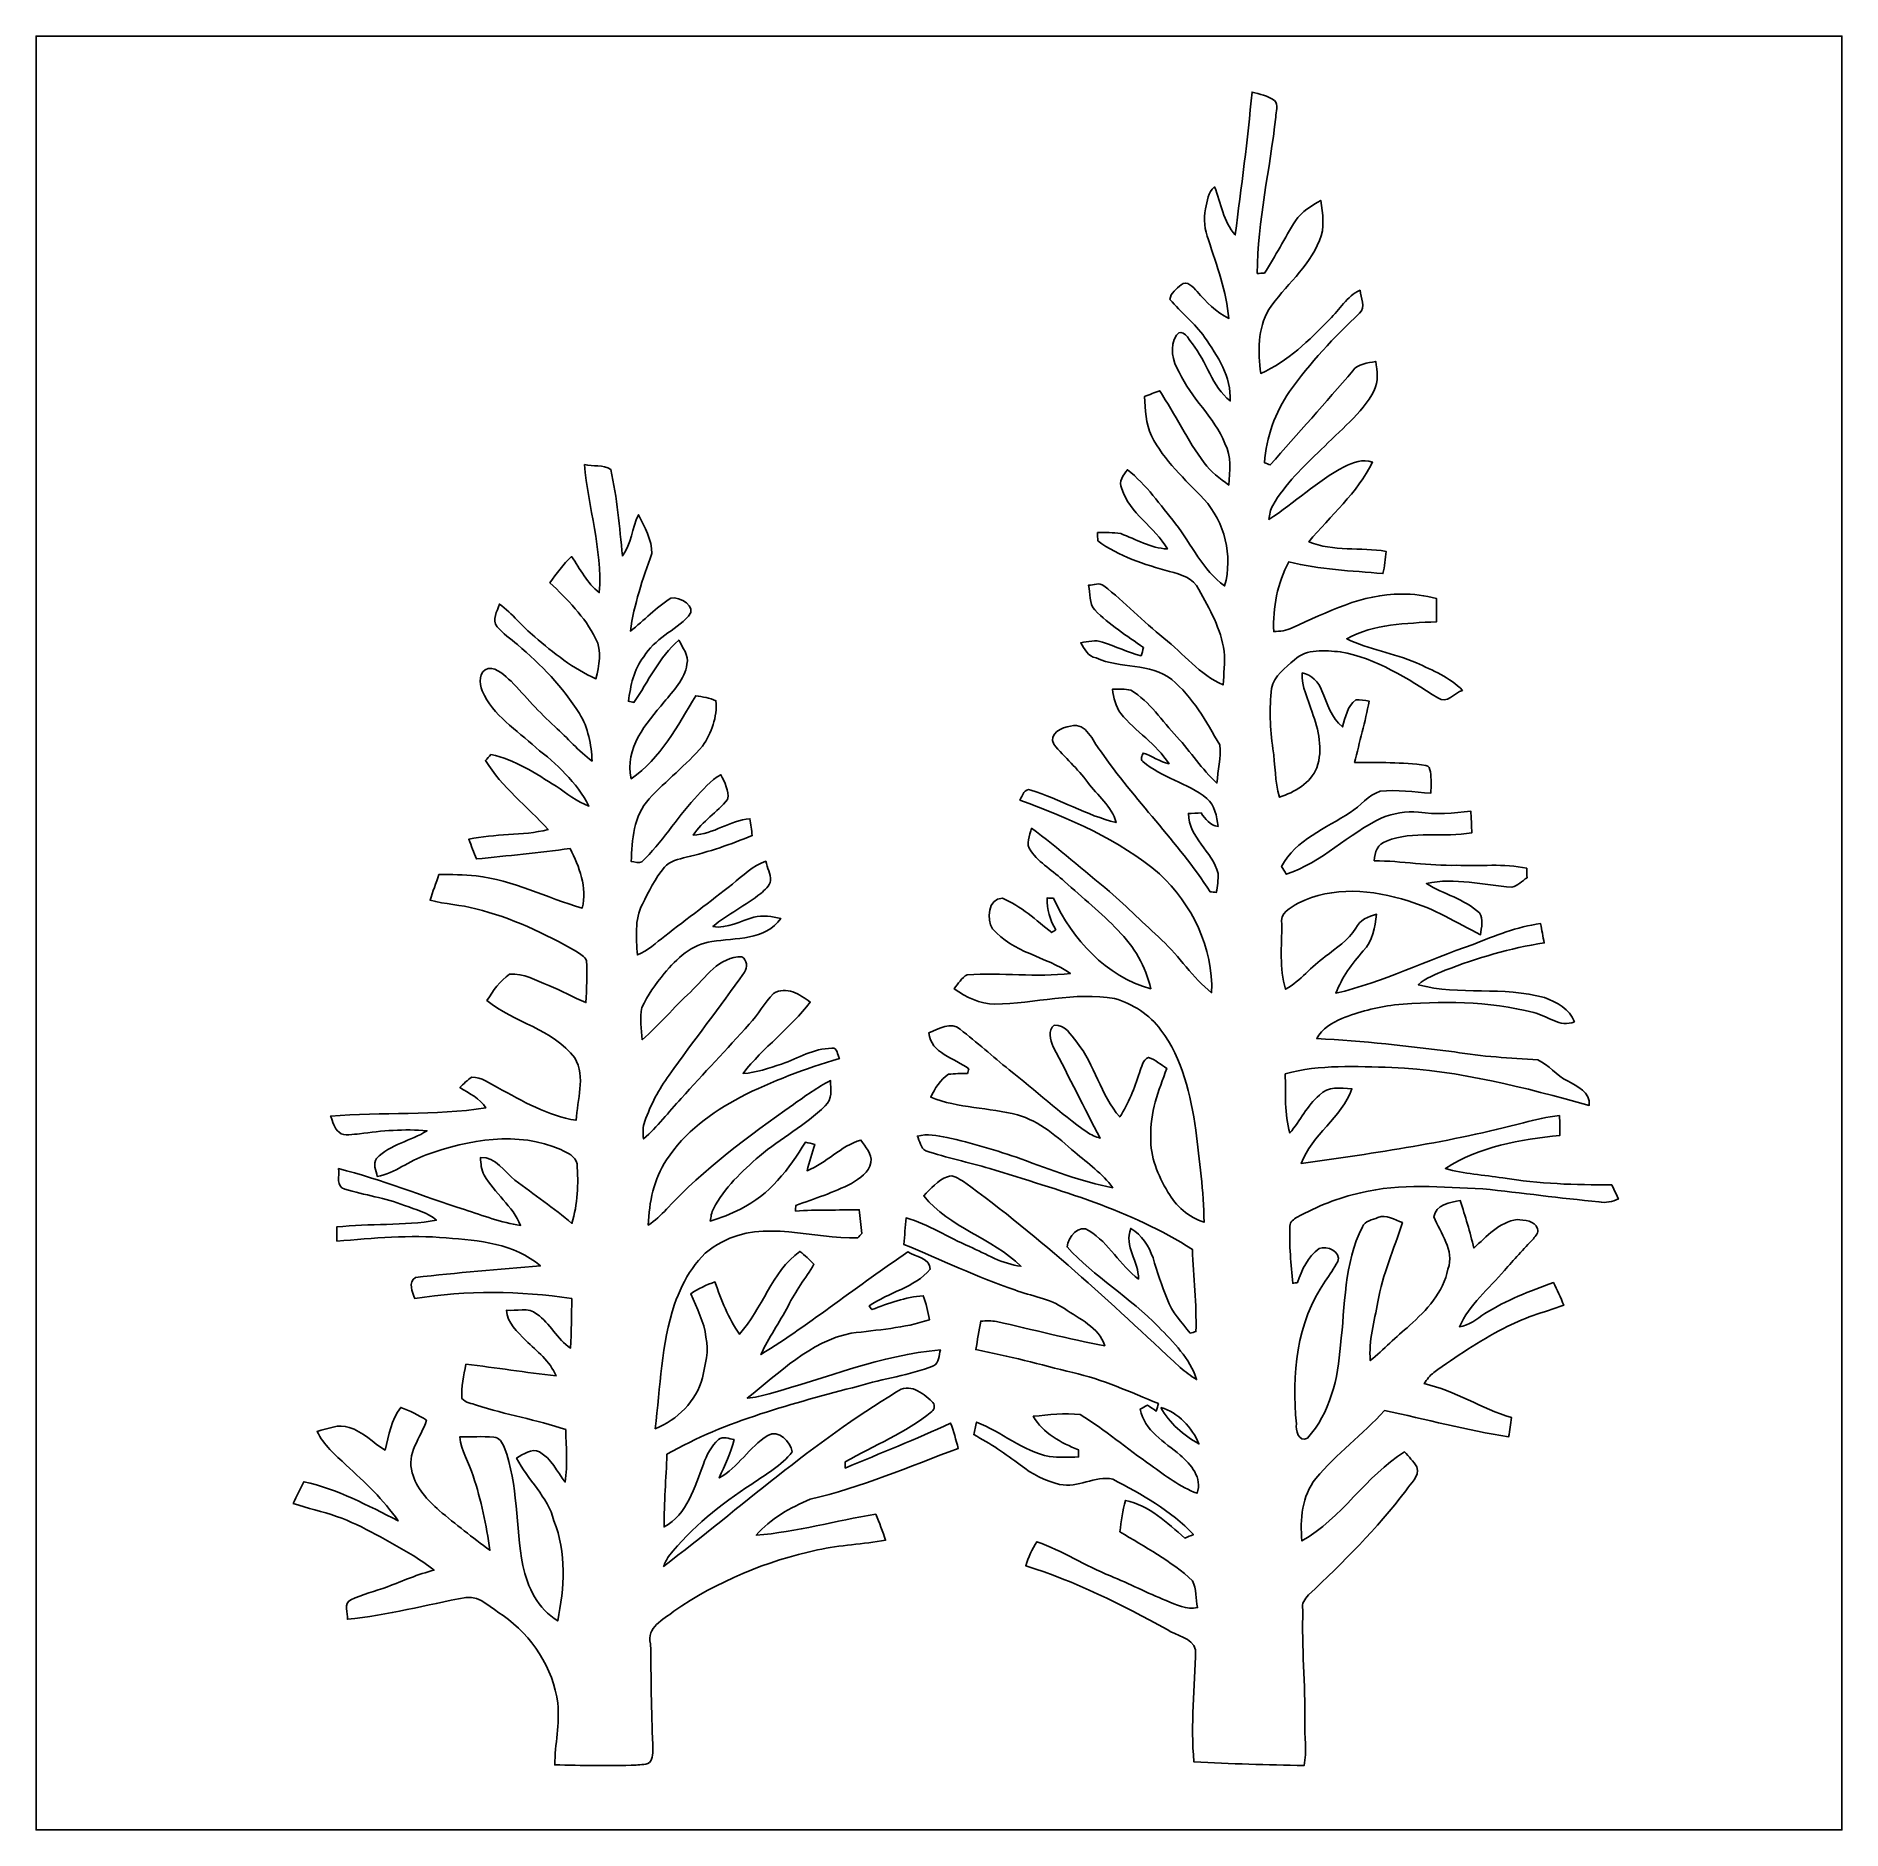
# Model space of a CAD drawing. Header units: centimetres. Extents: x -16.8 to 16.8, y -16.7 to 16.7.
import ezdxf

# ---------------------------------------------------------------- set-up
doc = ezdxf.new("R2010")
doc.units = ezdxf.units.CM
doc.header["$MEASUREMENT"] = 0
doc.layers.add('Layer 1', color=7, linetype='Continuous')

msp = doc.modelspace()

# ---------------------------------------------------------------- linework, layer by layer
at = {"layer": 'Layer 1', "color": 7}
for points, knots in [([(-16.77458, 16.66875), (-16.77458, 16.66875), (16.77458, 16.66875), (16.77458, 16.66875), (16.77458, 16.66875), (16.77458, 16.66875), (16.77458, -16.66875), (16.77458, -16.66875), (16.77458, -16.66875), (16.77458, -16.66875), (-16.77458, -16.66875), (-16.77458, -16.66875), (-16.77458, -16.66875), (-16.77458, -16.66875), (-16.77458, 16.66875), (-16.77458, 16.66875), (-16.77458, 16.66875), (-16.77458, 16.66875), (-16.77458, 16.66875), (-16.77458, 16.66875)], [0, 0, 0, 0, 0.16666667, 0.16666667, 0.16666667, 0.16666667, 0.33333333, 0.33333333, 0.33333333, 0.33333333, 0.5, 0.5, 0.5, 0.5, 0.66666667, 0.66666667, 0.66666667, 0.66666667, 1, 1, 1, 1]), ([(5.81519, 15.62947), (5.73758, 14.74117), (5.61305, 13.85817), (5.5051, 12.97376), (5.5051, 12.97376), (5.27473, 13.21788), (5.24545, 13.56854), (5.11881, 13.86522), (5.11881, 13.86522), (4.99286, 13.77209), (4.98651, 13.59747), (4.95406, 13.45882), (4.95406, 13.45882), (4.90149, 13.26727), (4.94206, 13.06477), (5.00768, 12.88203), (5.00768, 12.88203), (5.15867, 12.40296), (5.34176, 11.9253), (5.3848, 11.42118), (5.3848, 11.42118), (5.14985, 11.54042), (4.96252, 11.72281), (4.79848, 11.9253), (4.79848, 11.9253), (4.72122, 11.99656), (4.60904, 12.14014), (4.49721, 12.04771), (4.49721, 12.04771), (4.41572, 11.97116), (4.2993, 11.89602), (4.29013, 11.77466), (4.29013, 11.77466), (4.4958, 11.53336), (4.74874, 11.33263), (4.9343, 11.07228), (4.9343, 11.07228), (5.17842, 10.72656), (5.43066, 10.33145), (5.4102, 9.88942), (5.4102, 9.88942), (5.06871, 10.15859), (4.97134, 10.62038), (4.70747, 10.95269), (4.70747, 10.95269), (4.64608, 11.03101), (4.52155, 11.26243), (4.41149, 11.11144), (4.41149, 11.11144), (4.2799, 10.90224), (4.33705, 10.62355), (4.46158, 10.42423), (4.46158, 10.42423), (4.67819, 9.93846), (5.11704, 9.59485), (5.31283, 9.09743), (5.31283, 9.09743), (5.44019, 8.85754), (5.4042, 8.58485), (5.38339, 8.3252), (5.38339, 8.3252), (5.22005, 8.44832), (5.0486, 8.56862), (4.92654, 8.73548), (4.92654, 8.73548), (4.6161, 9.16129), (4.38432, 9.63648), (4.10034, 10.07921), (4.10034, 10.07921), (4.00509, 10.04323), (3.91019, 10.00619), (3.816, 9.96915), (3.816, 9.96915), (3.83787, 9.72291), (3.83575, 9.46467), (3.94864, 9.23819), (3.94864, 9.23819), (4.17936, 8.77641), (4.57412, 8.43245), (4.92266, 8.06274), (4.92266, 8.06274), (5.31036, 7.62952), (5.46206, 7.01569), (5.30684, 6.4516), (5.30684, 6.4516), (4.89973, 6.74194), (4.69371, 7.22101), (4.39455, 7.6073), (4.39455, 7.6073), (4.11198, 7.95443), (3.8548, 8.32908), (3.50167, 8.61095), (3.50167, 8.61095), (3.43147, 8.50688), (3.3214, 8.39682), (3.39619, 8.25641), (3.39619, 8.25641), (3.53413, 7.79145), (4.01708, 7.5498), (4.24356, 7.13775), (4.24356, 7.13775), (3.9303, 7.15045), (3.66113, 7.31767), (3.37538, 7.42315), (3.37538, 7.42315), (3.23321, 7.44679), (3.08857, 7.43938), (2.94534, 7.44149), (2.94534, 7.44149), (2.9464, 7.39069), (2.94816, 7.33989), (2.94993, 7.28874), (2.94993, 7.28874), (3.34257, 6.99558), (3.81529, 6.8453), (4.28307, 6.72147), (4.28307, 6.72147), (4.49157, 6.66997), (4.72511, 6.58989), (4.83023, 6.38634), (4.83023, 6.38634), (5.02744, 6.02192), (5.2391, 5.65079), (5.29766, 5.23416), (5.29766, 5.23416), (5.31107, 5.02603), (5.29484, 4.81718), (5.27685, 4.60939), (5.27685, 4.60939), (4.84258, 4.80236), (4.54272, 5.19183), (4.17583, 5.48005), (4.17583, 5.48005), (3.7906, 5.78767), (3.45334, 6.15139), (3.06282, 6.45195), (3.06282, 6.45195), (2.97991, 6.51898), (2.86985, 6.46994), (2.77636, 6.46148), (2.77636, 6.46148), (2.8261, 6.31754), (2.77601, 6.12069), (2.89736, 6.00392), (2.89736, 6.00392), (3.16265, 5.72735), (3.49215, 5.52626), (3.80153, 5.30437), (3.80153, 5.30437), (3.78601, 5.25357), (3.77049, 5.20277), (3.75532, 5.15197), (3.75532, 5.15197), (3.51049, 5.21794), (3.27872, 5.32306), (3.03953, 5.40561), (3.03953, 5.40561), (2.9083, 5.45677), (2.76719, 5.41302), (2.63349, 5.39468), (2.63349, 5.39468), (2.70298, 5.27826), (2.76507, 5.13433), (2.92065, 5.11246), (2.92065, 5.11246), (3.36691, 4.9022), (3.92359, 5.03026), (4.32329, 4.7117), (4.32329, 4.7117), (4.71593, 4.3875), (4.96746, 3.93065), (5.21476, 3.49497), (5.21476, 3.49497), (5.24228, 3.25861), (5.18266, 3.02048), (5.1629, 2.78483), (5.1629, 2.78483), (4.8835, 3.04271), (4.67748, 3.36621), (4.42101, 3.64455), (4.42101, 3.64455), (4.14126, 3.93982), (3.91971, 4.29683), (3.56553, 4.51238), (3.56553, 4.51238), (3.45405, 4.54378), (3.3334, 4.52579), (3.22051, 4.52967), (3.22051, 4.52967), (3.24732, 4.37339), (3.27836, 4.2104), (3.37714, 4.08093), (3.37714, 4.08093), (3.64949, 3.74403), (4.04036, 3.51402), (4.27461, 3.14431), (4.27461, 3.14431), (4.10069, 3.17994), (3.96028, 3.2953), (3.79166, 3.34327), (3.79166, 3.34327), (3.77684, 3.29389), (3.72851, 3.22756), (3.78813, 3.18911), (3.78813, 3.18911), (4.13209, 2.87937), (4.61645, 2.79471), (4.97346, 2.50225), (4.97346, 2.50225), (5.12374, 2.37419), (5.16184, 2.16782), (5.18372, 1.98191), (5.18372, 1.98191), (5.03731, 2.00166), (4.94489, 2.11596), (4.86939, 2.23132), (4.86939, 2.23132), (4.81048, 2.22885), (4.69265, 2.22426), (4.63374, 2.22179), (4.63374, 2.22179), (4.63479, 1.77236), (5.08, 1.51765), (5.18901, 1.10561), (5.18901, 1.10561), (5.19007, 0.98813), (5.17102, 0.86924), (5.15161, 0.75283), (5.15161, 0.75283), (5.12339, 0.75636), (5.06624, 0.76376), (5.03767, 0.76764), (5.03767, 0.76764), (4.43512, 1.69792), (3.6262, 2.47121), (3.00179, 3.38631), (3.00179, 3.38631), (2.83845, 3.56941), (2.75837, 3.91513), (2.44475, 3.84598), (2.44475, 3.84598), (2.28671, 3.82446), (2.03341, 3.70522), (2.13289, 3.50696), (2.13289, 3.50696), (2.33362, 3.26319), (2.57881, 3.05788), (2.76401, 2.8), (2.76401, 2.8), (2.94393, 2.55517), (3.20851, 2.35903), (3.29001, 2.05246), (3.29001, 2.05246), (2.73826, 2.18722), (2.24684, 2.48885), (1.70709, 2.65606), (1.70709, 2.65606), (1.58468, 2.70122), (1.55469, 2.54811), (1.5046, 2.47156), (1.5046, 2.47156), (2.42076, 2.12619), (3.34433, 1.73919), (4.09751, 1.09855), (4.09751, 1.09855), (4.699, 0.53763), (5.09729, -0.27834), (5.06554, -1.1109), (5.06554, -1.1109), (4.70923, -0.8322), (4.47005, -0.43568), (4.13879, -0.13018), (4.13879, -0.13018), (3.81459, 0.16898), (3.49814, 0.47625), (3.16865, 0.76976), (3.16865, 0.76976), (2.68464, 1.16029), (2.22109, 1.57692), (1.72085, 1.94769), (1.72085, 1.94769), (1.69016, 1.81187), (1.6002, 1.65312), (1.70321, 1.52753), (1.70321, 1.52753), (1.87219, 1.29681), (2.12513, 1.149), (2.33257, 0.95638), (2.33257, 0.95638), (2.66312, 0.65193), (3.02401, 0.37994), (3.32564, 0.0448), (3.32564, 0.0448), (3.62797, -0.24483), (3.84069, -0.62759), (3.93418, -1.0354), (3.93418, -1.0354), (3.09774, -0.80857), (2.48214, -0.11853), (2.12549, 0.64523), (2.12549, 0.64523), (2.09585, 0.64699), (2.03659, 0.64982), (2.00695, 0.65158), (2.00695, 0.65158), (1.99884, 0.43956), (2.0641, 0.23989), (2.17029, 0.05891), (2.17029, 0.05891), (2.15124, 0.04621), (2.11349, 0.02046), (2.09444, 0.00776), (2.09444, 0.00776), (1.80234, 0.23742), (1.52435, 0.50306), (1.17792, 0.64664), (1.17792, 0.64664), (0.9144, 0.63782), (0.87242, 0.25365), (0.99695, 0.08008), (0.99695, 0.08008), (1.36842, -0.36513), (1.98367, -0.43462), (2.44263, -0.75248), (2.44263, -0.75248), (1.80658, -0.82762), (1.16346, -0.73272), (0.52564, -0.7747), (0.52564, -0.7747), (0.41769, -0.83291), (0.35525, -0.94439), (0.28222, -1.03787), (0.28222, -1.03787), (0.50447, -1.19944), (0.75988, -1.31657), (1.03964, -1.32151), (1.03964, -1.32151), (1.78188, -1.31374), (2.52024, -1.08867), (3.26355, -1.21673), (3.26355, -1.21673), (3.59869, -1.32186), (3.91619, -1.51412), (4.12327, -1.80375), (4.12327, -1.80375), (4.52649, -2.33821), (4.67678, -3.01237), (4.77061, -3.66219), (4.77061, -3.66219), (4.83694, -4.23086), (4.91913, -4.80095), (4.92513, -5.37457), (4.92513, -5.37457), (4.63797, -5.28532), (4.39773, -5.0733), (4.25203, -4.81365), (4.25203, -4.81365), (4.07, -4.50391), (3.91971, -4.15925), (3.93594, -3.79236), (3.93594, -3.79236), (3.91266, -3.34645), (4.08164, -2.92735), (4.23227, -2.51778), (4.23227, -2.51778), (4.1208, -2.44616), (4.01814, -2.35832), (3.8929, -2.31281), (3.8929, -2.31281), (3.78178, -2.36149), (3.76484, -2.4959), (3.72322, -2.59644), (3.72322, -2.59644), (3.63855, -2.88607), (3.51825, -3.16336), (3.35809, -3.41912), (3.35809, -3.41912), (3.00355, -3.00637), (2.89631, -2.45075), (2.5587, -2.02741), (2.5587, -2.02741), (2.45039, -1.89265), (2.34139, -1.70039), (2.14171, -1.71168), (2.14171, -1.71168), (2.01154, -1.8094), (2.06728, -1.98684), (2.12372, -2.11384), (2.12372, -2.11384), (2.41371, -2.68076), (2.70193, -3.24873), (2.99297, -3.81459), (2.99297, -3.81459), (2.90936, -3.7846), (2.82434, -3.75461), (2.75096, -3.70381), (2.75096, -3.70381), (2.24402, -3.3468), (1.79493, -2.91677), (1.30104, -2.54282), (1.30104, -2.54282), (1.00118, -2.28882), (0.70026, -2.03553), (0.3937, -1.78964), (0.3937, -1.78964), (0.22613, -1.63089), (-0.00776, -1.79317), (-0.18627, -1.85349), (-0.18627, -1.85349), (-0.15875, -2.24508), (0.2988, -2.32234), (0.55245, -2.52695), (0.55245, -2.52695), (0.5461, -2.54776), (0.53375, -2.58904), (0.5274, -2.60985), (0.5274, -2.60985), (0.41099, -2.61197), (0.29386, -2.61232), (0.17815, -2.62608), (0.17815, -2.62608), (0.02505, -2.72732), (-0.07867, -2.8896), (-0.15416, -3.054), (-0.15416, -3.054), (0.36089, -3.25755), (0.92534, -3.24238), (1.45627, -3.37961), (1.45627, -3.37961), (1.87396, -3.49779), (2.20239, -3.79624), (2.52342, -4.07353), (2.52342, -4.07353), (2.76825, -4.28237), (3.03671, -4.47111), (3.22933, -4.73322), (3.22933, -4.73322), (2.64266, -4.62245), (2.07892, -4.4069), (1.52153, -4.19523), (1.52153, -4.19523), (1.06997, -4.04248), (0.61348, -3.90313), (0.14781, -3.79977), (0.14781, -3.79977), (-0.0321, -3.76132), (-0.21908, -3.72886), (-0.40076, -3.77402), (-0.40076, -3.77402), (-0.35525, -3.86433), (-0.34749, -3.99909), (-0.24589, -4.04707), (-0.24589, -4.04707), (0.14393, -4.17724), (0.54786, -4.26014), (0.94156, -4.37903), (0.94156, -4.37903), (2.23132, -4.77873), (3.56129, -5.14244), (4.70782, -5.88116), (4.70782, -5.88116), (4.72228, -6.39022), (4.79107, -6.89751), (4.77238, -7.40763), (4.77238, -7.40763), (4.74627, -7.41504), (4.69371, -7.42985), (4.6676, -7.43691), (4.6676, -7.43691), (4.51026, -7.23512), (4.32329, -7.04674), (4.23616, -6.80156), (4.23616, -6.80156), (4.13949, -6.55073), (4.05342, -6.29603), (3.97616, -6.03885), (3.97616, -6.03885), (3.89749, -5.82083), (3.77261, -5.60564), (3.56341, -5.49099), (3.56341, -5.49099), (3.42759, -5.82224), (3.71828, -6.10623), (3.70487, -6.43326), (3.70487, -6.43326), (3.36127, -6.17432), (3.16124, -5.76404), (2.78941, -5.53614), (2.78941, -5.53614), (2.60597, -5.39503), (2.38901, -5.65467), (2.37984, -5.83318), (2.37984, -5.83318), (2.88678, -6.39022), (3.55071, -6.77827), (4.0767, -7.31767), (4.0767, -7.31767), (4.35363, -7.60942), (4.66549, -7.90187), (4.78472, -8.29839), (4.78472, -8.29839), (4.67783, -8.23313), (4.57835, -8.15446), (4.48275, -8.07544), (4.48275, -8.07544), (3.18699, -6.87176), (1.89512, -5.65467), (0.45614, -4.62068), (0.45614, -4.62068), (0.36689, -4.57024), (0.26423, -4.47993), (0.15628, -4.52861), (0.15628, -4.52861), (-0.02293, -4.60163), (-0.15487, -4.7498), (-0.28434, -4.88738), (-0.28434, -4.88738), (0.19368, -5.47652), (0.98601, -5.6702), (1.52224, -6.19196), (1.52224, -6.19196), (1.17581, -6.15491), (0.87595, -5.96512), (0.56444, -5.82648), (0.56444, -5.82648), (0.16969, -5.65573), (-0.19544, -5.4162), (-0.61101, -5.29555), (-0.61101, -5.29555), (-0.62512, -5.45994), (-0.63994, -5.62434), (-0.65123, -5.78944), (-0.65123, -5.78944), (0.03739, -6.06425), (0.70273, -6.39904), (1.40758, -6.63328), (1.40758, -6.63328), (1.71274, -6.75217), (2.05493, -6.7878), (2.32869, -6.98006), (2.32869, -6.98006), (2.60491, -7.17409), (2.96757, -7.32296), (3.0801, -7.66974), (3.0801, -7.66974), (2.40453, -7.54662), (1.74061, -7.36917), (1.06997, -7.22277), (1.06997, -7.22277), (0.97367, -7.20125), (0.87418, -7.20866), (0.77646, -7.2136), (0.77646, -7.2136), (0.74612, -7.38964), (0.71332, -7.56567), (0.68333, -7.74206), (0.68333, -7.74206), (1.2894, -7.85883), (1.88524, -8.02111), (2.48426, -8.16857), (2.48426, -8.16857), (3.03706, -8.29627), (3.55565, -8.53017), (4.07776, -8.74607), (4.07776, -8.74607), (4.064, -8.79228), (4.05024, -8.83814), (4.03684, -8.88471), (4.03684, -8.88471), (3.9811, -8.84873), (3.92642, -8.81204), (3.87174, -8.77535), (3.87174, -8.77535), (3.82764, -8.79934), (3.78319, -8.82332), (3.73944, -8.84767), (3.73944, -8.84767), (3.81176, -9.25124), (4.19417, -9.45691), (4.48063, -9.7028), (4.48063, -9.7028), (4.67924, -9.87496), (4.89973, -10.13107), (4.79496, -10.41259), (4.79496, -10.41259), (4.4771, -10.29652), (4.2104, -10.08309), (3.93524, -9.89295), (3.93524, -9.89295), (3.49638, -9.5818), (3.08257, -9.23149), (2.62431, -8.95103), (2.62431, -8.95103), (2.33433, -8.91822), (2.04047, -8.95174), (1.75154, -8.98172), (1.75154, -8.98172), (1.9364, -9.29993), (2.26483, -9.47279), (2.59256, -9.6079), (2.59256, -9.6079), (2.59256, -9.64001), (2.59256, -9.70386), (2.59256, -9.73596), (2.59256, -9.73596), (2.41265, -9.74866), (2.23026, -9.7469), (2.0514, -9.72996), (2.0514, -9.72996), (1.55222, -9.62625), (1.16417, -9.27065), (0.69744, -9.08932), (0.69744, -9.08932), (0.6798, -9.16693), (0.66216, -9.24489), (0.64523, -9.32321), (0.64523, -9.32321), (0.94827, -9.48725), (1.23825, -9.67528), (1.51095, -9.88624), (1.51095, -9.88624), (1.72402, -10.05769), (1.97626, -10.18187), (2.24155, -10.24819), (2.24155, -10.24819), (2.57669, -10.32193), (2.89666, -10.08027), (3.22862, -10.15012), (3.22862, -10.15012), (3.76379, -10.43305), (4.31024, -10.73185), (4.72793, -11.17988), (4.72793, -11.17988), (4.67501, -11.20105), (4.62245, -11.22292), (4.56988, -11.24444), (4.56988, -11.24444), (4.23439, -10.96469), (3.90913, -10.6359), (3.46463, -10.54453), (3.46463, -10.54453), (3.40854, -10.73397), (3.38772, -10.93082), (3.36232, -11.12626), (3.36232, -11.12626), (3.82164, -11.41624), (4.31412, -11.66566), (4.71205, -12.04136), (4.71205, -12.04136), (4.78896, -12.19059), (4.76779, -12.37791), (4.80377, -12.53772), (4.80377, -12.53772), (4.59775, -12.58993), (4.40619, -12.47951), (4.22028, -12.40578), (4.22028, -12.40578), (3.86856, -12.26926), (3.5366, -12.08828), (3.18558, -11.94999), (3.18558, -11.94999), (2.72027, -11.75914), (2.29306, -11.48292), (1.81928, -11.31358), (1.81928, -11.31358), (1.73073, -11.45222), (1.657, -11.60004), (1.61114, -11.75879), (1.61114, -11.75879), (2.53189, -12.04489), (3.39408, -12.48375), (4.23686, -12.94518), (4.23686, -12.94518), (4.40655, -13.06054), (4.70182, -13.09299), (4.76603, -13.31948), (4.76603, -13.31948), (4.7558, -14.01374), (4.67148, -14.70942), (4.73639, -15.40439), (4.73639, -15.40439), (5.4169, -15.44179), (6.09953, -15.45555), (6.78145, -15.47495), (6.78145, -15.47495), (6.83754, -15.20578), (6.78886, -14.9292), (6.79662, -14.65792), (6.79662, -14.65792), (6.8072, -13.9633), (6.73347, -13.27079), (6.76169, -12.57688), (6.76169, -12.57688), (6.72747, -12.46011), (6.79838, -12.37544), (6.86717, -12.30136), (6.86717, -12.30136), (7.5117, -11.69776), (8.13611, -11.06876), (8.67198, -10.36426), (8.67198, -10.36426), (8.75594, -10.22809), (8.93833, -10.10673), (8.8773, -9.92117), (8.8773, -9.92117), (8.81415, -9.81816), (8.72666, -9.73314), (8.6487, -9.64248), (8.6487, -9.64248), (7.92833, -10.09227), (7.48453, -10.87684), (6.74194, -11.29841), (6.74194, -11.29841), (6.7056, -10.89872), (6.74123, -10.46515), (6.99911, -10.13883), (6.99911, -10.13883), (7.38505, -9.67952), (7.874, -9.32109), (8.27511, -8.87554), (8.27511, -8.87554), (9.04487, -9.03429), (9.80581, -9.24242), (10.58369, -9.36202), (10.58369, -9.36202), (10.60168, -9.24313), (10.61861, -9.12424), (10.63731, -9.00606), (10.63731, -9.00606), (10.07921, -8.83849), (9.58497, -8.50653), (9.01524, -8.37459), (9.01524, -8.37459), (9.06462, -8.29874), (9.11789, -8.22325), (9.19304, -8.17069), (9.19304, -8.17069), (9.6072, -7.87047), (10.03335, -7.58472), (10.48808, -7.34907), (10.48808, -7.34907), (10.8398, -7.15574), (11.22927, -7.05062), (11.60639, -6.91938), (11.60639, -6.91938), (11.55453, -6.77298), (11.48856, -6.63222), (11.41377, -6.49676), (11.41377, -6.49676), (10.97774, -6.65903), (10.53641, -6.82166), (10.14307, -7.07461), (10.14307, -7.07461), (9.99208, -7.16809), (9.85132, -7.2965), (9.66752, -7.31838), (9.66752, -7.31838), (9.85591, -6.90633), (10.21468, -6.60894), (10.50607, -6.27309), (10.50607, -6.27309), (10.67647, -6.06778), (10.8645, -5.87834), (11.04406, -5.68113), (11.04406, -5.68113), (11.08357, -5.62857), (11.14496, -5.56789), (11.12026, -5.49628), (11.12026, -5.49628), (11.07405, -5.34106), (10.87049, -5.3407), (10.74244, -5.32447), (10.74244, -5.32447), (10.41012, -5.37139), (10.17235, -5.63951), (9.9374, -5.85576), (9.9374, -5.85576), (9.86508, -5.55801), (9.77794, -5.2638), (9.68304, -4.97276), (9.68304, -4.97276), (9.50419, -4.99886), (9.22091, -5.05178), (9.19551, -5.27332), (9.19551, -5.27332), (9.31333, -5.58271), (9.58286, -5.89351), (9.45621, -6.24628), (9.45621, -6.24628), (9.37189, -6.67844), (9.05581, -7.00969), (8.74254, -7.29615), (8.74254, -7.29615), (8.48783, -7.50041), (8.26594, -7.74206), (8.01229, -7.94702), (8.01229, -7.94702), (7.97983, -7.57696), (8.09025, -7.21642), (8.15269, -6.85588), (8.15269, -6.85588), (8.2356, -6.34541), (8.45926, -5.8741), (8.60848, -5.38268), (8.60848, -5.38268), (8.46384, -5.33576), (8.31109, -5.21652), (8.15516, -5.28743), (8.15516, -5.28743), (8.05039, -5.33188), (7.91351, -5.34705), (7.86518, -5.46276), (7.86518, -5.46276), (7.52016, -6.14257), (7.54909, -6.92397), (7.45913, -7.66233), (7.45913, -7.66233), (7.41504, -8.27652), (7.2704, -8.91857), (6.84565, -9.38742), (6.84565, -9.38742), (6.68549, -9.47491), (6.61705, -9.23643), (6.63963, -9.12213), (6.63963, -9.12213), (6.55108, -8.22113), (6.63998, -7.2323), (7.17762, -6.47206), (7.17762, -6.47206), (7.25382, -6.34929), (7.34166, -6.23323), (7.40727, -6.10447), (7.40727, -6.10447), (7.487, -5.92631), (7.19631, -5.80214), (7.06579, -5.86564), (7.06579, -5.86564), (6.85306, -6.01027), (6.73876, -6.26145), (6.65903, -6.49817), (6.65903, -6.49817), (6.63751, -6.50099), (6.59447, -6.50699), (6.57296, -6.50981), (6.57296, -6.50981), (6.54191, -6.15703), (6.50346, -5.80355), (6.51898, -5.44901), (6.51898, -5.44901), (6.51545, -5.36681), (6.59236, -5.31883), (6.65445, -5.28214), (6.65445, -5.28214), (7.02663, -5.08282), (7.41715, -4.91173), (7.83378, -4.83164), (7.83378, -4.83164), (8.57709, -4.64079), (9.34896, -4.72511), (10.10567, -4.7565), (10.10567, -4.7565), (10.82534, -4.82388), (11.54042, -4.9343), (12.26114, -4.99322), (12.26114, -4.99322), (12.38673, -5.02638), (12.51126, -4.99357), (12.62415, -4.94136), (12.62415, -4.94136), (12.58288, -4.85316), (12.5416, -4.76532), (12.49997, -4.67783), (12.49997, -4.67783), (11.82299, -4.68559), (11.14496, -4.6609), (10.47574, -4.55154), (10.47574, -4.55154), (10.11978, -4.49333), (9.75431, -4.47993), (9.40752, -4.37586), (9.40752, -4.37586), (10.04006, -3.96416), (10.79959, -3.84422), (11.53548, -3.76061), (11.53548, -3.76061), (11.53901, -3.6382), (11.53548, -3.51578), (11.52525, -3.39372), (11.52525, -3.39372), (11.30053, -3.41912), (11.07969, -3.46357), (10.86238, -3.52566), (10.86238, -3.52566), (9.50666, -3.88549), (8.11601, -4.08975), (6.72888, -4.28413), (6.72888, -4.28413), (6.92679, -3.7465), (7.48383, -3.43641), (7.67009, -2.89384), (7.67009, -2.89384), (7.46689, -2.88396), (7.2203, -2.84445), (7.06861, -3.01131), (7.06861, -3.01131), (6.83401, -3.20499), (6.71618, -3.4925), (6.51827, -3.71687), (6.51827, -3.71687), (6.41209, -3.36197), (6.44525, -2.98415), (6.43149, -2.61938), (6.43149, -2.61938), (7.07425, -2.43628), (7.753, -2.4832), (8.41304, -2.49767), (8.41304, -2.49767), (9.66435, -2.55341), (10.87967, -2.87514), (12.08193, -3.20287), (12.08193, -3.20287), (12.09992, -2.95839), (11.85686, -2.84409), (11.67483, -2.74955), (11.67483, -2.74955), (11.46951, -2.65218), (11.33263, -2.44934), (11.12732, -2.35867), (11.12732, -2.35867), (10.60909, -2.32516), (10.08944, -2.29623), (9.57651, -2.2098), (9.57651, -2.2098), (8.72596, -2.10855), (7.87506, -2.00096), (7.01851, -1.96286), (7.01851, -1.96286), (7.11341, -1.77659), (7.30179, -1.66934), (7.48665, -1.58856), (7.48665, -1.58856), (7.7978, -1.46156), (8.12659, -1.37936), (8.45961, -1.33703), (8.45961, -1.33703), (9.32251, -1.25942), (10.20727, -1.25765), (11.05006, -1.48026), (11.05006, -1.48026), (11.30124, -1.53423), (11.53724, -1.76601), (11.80606, -1.65029), (11.80606, -1.65029), (11.71504, -1.41499), (11.47621, -1.28235), (11.24973, -1.20156), (11.24973, -1.20156), (10.48632, -0.98213), (9.66964, -1.16558), (8.90376, -0.96308), (8.90376, -0.96308), (9.04346, -0.82973), (9.23008, -0.76729), (9.404, -0.69356), (9.404, -0.69356), (9.99843, -0.46531), (10.61226, -0.27658), (11.24373, -0.18486), (11.24373, -0.18486), (11.22151, -0.06456), (11.20175, 0.05503), (11.17565, 0.17392), (11.17565, 0.17392), (10.7382, 0.11853), (10.32827, -0.05186), (9.92223, -0.21378), (9.92223, -0.21378), (9.06851, -0.50271), (8.25324, -0.91334), (7.37306, -1.11972), (7.37306, -1.11972), (7.48594, -0.82338), (7.67539, -0.56974), (7.88282, -0.33302), (7.88282, -0.33302), (8.05321, -0.14958), (8.10542, 0.10654), (8.12941, 0.34784), (8.12941, 0.34784), (7.97419, 0.3115), (7.81861, 0.24024), (7.74488, 0.08749), (7.74488, 0.08749), (7.60236, -0.13264), (7.38187, -0.28011), (7.17762, -0.43674), (7.17762, -0.43674), (6.91903, -0.62371), (6.71971, -0.88441), (6.44031, -1.04387), (6.44031, -1.04387), (6.31931, -0.65581), (6.36658, -0.24024), (6.36976, 0.1591), (6.36976, 0.1591), (6.31896, 0.37253), (6.5338, 0.46884), (6.67561, 0.55668), (6.67561, 0.55668), (7.30991, 0.87207), (8.05886, 0.80998), (8.71502, 0.59584), (8.71502, 0.59584), (9.19515, 0.45826), (9.61954, 0.18944), (10.06263, -0.03246), (10.06263, -0.03246), (10.07181, 0.10089), (10.1279, 0.25788), (10.03935, 0.37253), (10.03935, 0.37253), (9.76171, 0.63676), (9.37295, 0.71755), (9.05651, 0.91899), (9.05651, 0.91899), (9.58356, 1.03928), (10.11731, 0.88724), (10.64401, 0.85196), (10.64401, 0.85196), (10.75372, 0.87454), (10.83098, 0.97049), (10.92447, 1.02623), (10.92447, 1.02623), (10.92271, 1.0855), (10.92165, 1.14441), (10.92059, 1.20333), (10.92059, 1.20333), (10.49267, 1.30104), (10.04641, 1.23331), (9.61249, 1.25836), (9.61249, 1.25836), (9.10202, 1.24495), (8.59719, 1.33703), (8.08778, 1.34408), (8.08778, 1.34408), (8.08849, 1.49931), (8.15552, 1.6577), (8.31109, 1.70674), (8.31109, 1.70674), (8.81662, 1.91276), (9.37577, 1.76318), (9.90106, 1.86196), (9.90106, 1.86196), (9.89577, 1.96321), (9.88483, 2.1657), (9.87919, 2.26695), (9.87919, 2.26695), (9.55781, 2.21933), (9.23114, 2.20239), (8.90834, 2.24296), (8.90834, 2.24296), (8.67763, 2.27824), (8.44374, 2.21968), (8.22819, 2.14066), (8.22819, 2.14066), (7.60483, 1.84432), (7.11729, 1.31057), (6.45195, 1.09326), (6.45195, 1.09326), (6.42232, 1.14159), (6.39304, 1.18957), (6.36341, 1.23684), (6.36341, 1.23684), (6.63081, 1.73673), (7.18961, 1.94381), (7.63905, 2.23838), (7.63905, 2.23838), (7.83343, 2.35761), (7.97525, 2.56505), (8.19714, 2.63349), (8.19714, 2.63349), (8.50971, 2.67018), (8.82474, 2.62184), (9.13694, 2.59821), (9.13694, 2.59821), (9.14717, 2.72979), (9.14788, 2.8635), (9.13059, 2.99403), (9.13059, 2.99403), (9.11966, 3.04412), (9.11119, 3.11503), (9.04487, 3.11362), (9.04487, 3.11362), (8.60742, 3.18064), (8.16222, 3.16406), (7.72054, 3.1683), (7.72054, 3.1683), (7.81085, 3.5493), (7.92092, 3.92536), (7.99183, 4.31094), (7.99183, 4.31094), (7.91351, 4.32188), (7.82038, 4.33493), (7.74629, 4.33493), (7.74629, 4.33493), (7.58155, 4.2164), (7.55297, 4.00826), (7.49406, 3.82976), (7.49406, 3.82976), (7.29121, 4.00262), (7.21042, 4.26438), (7.11376, 4.50321), (7.11376, 4.50321), (7.05379, 4.66513), (6.92079, 4.79989), (6.74793, 4.83306), (6.74793, 4.83306), (6.72641, 4.57659), (6.86682, 4.34269), (6.93244, 4.1021), (6.93244, 4.1021), (7.05309, 3.77649), (7.13846, 3.41242), (7.01851, 3.07269), (7.01851, 3.07269), (6.90386, 2.77707), (6.60682, 2.61938), (6.32319, 2.52271), (6.32319, 2.52271), (6.23993, 2.81587), (6.24981, 3.12385), (6.20289, 3.423), (6.20289, 3.423), (6.14997, 3.79413), (6.1341, 4.17301), (6.17926, 4.54589), (6.17926, 4.54589), (6.22723, 4.77837), (6.43608, 4.92866), (6.604, 5.07577), (6.604, 5.07577), (6.82978, 5.29202), (7.17232, 5.24651), (7.45631, 5.2264), (7.45631, 5.2264), (8.12482, 5.10893), (8.70585, 4.72652), (9.26853, 4.36774), (9.26853, 4.36774), (9.42763, 4.24991), (9.58427, 4.4637), (9.72502, 4.50991), (9.72502, 4.50991), (9.49113, 4.75262), (9.16975, 4.88244), (8.86954, 5.02038), (8.86954, 5.02038), (8.44903, 5.20347), (7.98618, 5.26521), (7.57449, 5.46911), (7.57449, 5.46911), (8.08637, 5.74746), (8.67727, 5.75204), (9.24348, 5.78556), (9.24348, 5.78556), (9.24384, 5.92878), (9.24419, 6.07201), (9.2456, 6.21489), (9.2456, 6.21489), (9.03005, 6.26427), (8.81204, 6.31402), (8.58979, 6.29673), (8.58979, 6.29673), (7.86271, 6.30908), (7.20901, 5.95595), (6.56131, 5.67302), (6.56131, 5.67302), (6.45477, 5.62116), (6.33659, 5.60423), (6.21947, 5.60141), (6.21947, 5.60141), (6.19901, 6.05049), (6.28579, 6.50099), (6.49887, 6.89786), (6.49887, 6.89786), (7.06826, 6.7504), (7.66339, 6.73417), (8.24653, 6.67844), (8.24653, 6.67844), (8.27899, 6.81461), (8.29592, 6.9536), (8.30721, 7.09295), (8.30721, 7.09295), (7.83378, 7.17162), (7.32331, 7.0866), (6.87176, 7.27004), (6.87176, 7.27004), (7.27357, 7.75441), (7.76852, 8.1788), (8.05639, 8.74818), (8.05639, 8.74818), (7.87647, 8.82156), (7.68914, 8.74571), (7.52546, 8.66493), (7.52546, 8.66493), (7.02451, 8.39188), (6.60576, 7.99571), (6.12987, 7.68562), (6.12987, 7.68562), (6.13974, 7.77452), (6.15386, 7.86553), (6.19972, 7.9442), (6.19972, 7.9442), (6.43396, 8.3439), (6.76804, 8.66916), (7.10212, 8.98454), (7.10212, 8.98454), (7.44044, 9.33979), (7.85389, 9.63965), (8.08426, 10.08415), (8.08426, 10.08415), (8.17492, 10.24996), (8.13823, 10.44575), (8.11318, 10.6239), (8.11318, 10.6239), (7.96219, 10.5851), (7.78228, 10.59039), (7.68738, 10.44751), (7.68738, 10.44751), (7.18432, 9.85767), (6.66503, 9.28229), (6.15491, 8.69844), (6.15491, 8.69844), (6.11858, 8.71255), (6.08259, 8.72631), (6.04696, 8.74007), (6.04696, 8.74007), (6.08224, 9.21456), (6.24276, 9.67458), (6.51298, 10.06651), (6.51298, 10.06651), (6.89116, 10.59744), (7.34236, 11.07158), (7.81544, 11.51819), (7.81544, 11.51819), (7.93291, 11.63144), (7.83731, 11.80677), (7.82179, 11.9447), (7.82179, 11.9447), (7.57449, 11.83569), (7.44679, 11.58381), (7.25734, 11.4046), (7.25734, 11.4046), (6.87634, 11.02007), (6.4837, 10.6172), (5.97711, 10.40024), (5.97711, 10.40024), (5.92561, 10.79676), (5.91891, 11.23068), (6.12669, 11.58522), (6.12669, 11.58522), (6.42338, 12.02478), (6.86647, 12.36698), (7.06967, 12.86722), (7.06967, 12.86722), (7.17338, 13.10287), (7.12964, 13.36887), (7.0933, 13.61546), (7.0933, 13.61546), (6.92326, 13.50962), (6.73382, 13.41226), (6.62411, 13.23728), (6.62411, 13.23728), (6.4202, 12.91872), (6.25228, 12.57864), (6.04732, 12.26079), (6.04732, 12.26079), (6.00251, 12.26044), (5.95771, 12.25973), (5.91326, 12.25903), (5.91326, 12.25903), (5.91961, 13.23904), (6.14997, 14.19542), (6.25687, 15.16521), (6.25687, 15.16521), (6.25193, 15.25587), (6.32072, 15.39734), (6.23288, 15.47319), (6.23288, 15.47319), (6.11152, 15.56279), (5.95595, 15.58749), (5.81519, 15.62947), (5.81519, 15.62947), (5.81519, 15.62947), (5.81519, 15.62947), (5.81519, 15.62947)], [0, 0, 0, 0, 0.00307692, 0.00307692, 0.00307692, 0.00307692, 0.00615385, 0.00615385, 0.00615385, 0.00615385, 0.00923077, 0.00923077, 0.00923077, 0.00923077, 0.01230769, 0.01230769, 0.01230769, 0.01230769, 0.01538462, 0.01538462, 0.01538462, 0.01538462, 0.01846154, 0.01846154, 0.01846154, 0.01846154, 0.02153846, 0.02153846, 0.02153846, 0.02153846, 0.02461538, 0.02461538, 0.02461538, 0.02461538, 0.02769231, 0.02769231, 0.02769231, 0.02769231, 0.03076923, 0.03076923, 0.03076923, 0.03076923, 0.03384615, 0.03384615, 0.03384615, 0.03384615, 0.03692308, 0.03692308, 0.03692308, 0.03692308, 0.04, 0.04, 0.04, 0.04, 0.04307692, 0.04307692, 0.04307692, 0.04307692, 0.04615385, 0.04615385, 0.04615385, 0.04615385, 0.04923077, 0.04923077, 0.04923077, 0.04923077, 0.05230769, 0.05230769, 0.05230769, 0.05230769, 0.05538462, 0.05538462, 0.05538462, 0.05538462, 0.05846154, 0.05846154, 0.05846154, 0.05846154, 0.06153846, 0.06153846, 0.06153846, 0.06153846, 0.06461538, 0.06461538, 0.06461538, 0.06461538, 0.06769231, 0.06769231, 0.06769231, 0.06769231, 0.07076923, 0.07076923, 0.07076923, 0.07076923, 0.07384615, 0.07384615, 0.07384615, 0.07384615, 0.07692308, 0.07692308, 0.07692308, 0.07692308, 0.08, 0.08, 0.08, 0.08, 0.08307692, 0.08307692, 0.08307692, 0.08307692, 0.08615385, 0.08615385, 0.08615385, 0.08615385, 0.08923077, 0.08923077, 0.08923077, 0.08923077, 0.09230769, 0.09230769, 0.09230769, 0.09230769, 0.09538462, 0.09538462, 0.09538462, 0.09538462, 0.09846154, 0.09846154, 0.09846154, 0.09846154, 0.10153846, 0.10153846, 0.10153846, 0.10153846, 0.10461538, 0.10461538, 0.10461538, 0.10461538, 0.10769231, 0.10769231, 0.10769231, 0.10769231, 0.11076923, 0.11076923, 0.11076923, 0.11076923, 0.11384615, 0.11384615, 0.11384615, 0.11384615, 0.11692308, 0.11692308, 0.11692308, 0.11692308, 0.12, 0.12, 0.12, 0.12, 0.12307692, 0.12307692, 0.12307692, 0.12307692, 0.12615385, 0.12615385, 0.12615385, 0.12615385, 0.12923077, 0.12923077, 0.12923077, 0.12923077, 0.13230769, 0.13230769, 0.13230769, 0.13230769, 0.13538462, 0.13538462, 0.13538462, 0.13538462, 0.13846154, 0.13846154, 0.13846154, 0.13846154, 0.14153846, 0.14153846, 0.14153846, 0.14153846, 0.14461538, 0.14461538, 0.14461538, 0.14461538, 0.14769231, 0.14769231, 0.14769231, 0.14769231, 0.15076923, 0.15076923, 0.15076923, 0.15076923, 0.15384615, 0.15384615, 0.15384615, 0.15384615, 0.15692308, 0.15692308, 0.15692308, 0.15692308, 0.16, 0.16, 0.16, 0.16, 0.16307692, 0.16307692, 0.16307692, 0.16307692, 0.16615385, 0.16615385, 0.16615385, 0.16615385, 0.16923077, 0.16923077, 0.16923077, 0.16923077, 0.17230769, 0.17230769, 0.17230769, 0.17230769, 0.17538462, 0.17538462, 0.17538462, 0.17538462, 0.17846154, 0.17846154, 0.17846154, 0.17846154, 0.18153846, 0.18153846, 0.18153846, 0.18153846, 0.18461538, 0.18461538, 0.18461538, 0.18461538, 0.18769231, 0.18769231, 0.18769231, 0.18769231, 0.19076923, 0.19076923, 0.19076923, 0.19076923, 0.19384615, 0.19384615, 0.19384615, 0.19384615, 0.19692308, 0.19692308, 0.19692308, 0.19692308, 0.2, 0.2, 0.2, 0.2, 0.20307692, 0.20307692, 0.20307692, 0.20307692, 0.20615385, 0.20615385, 0.20615385, 0.20615385, 0.20923077, 0.20923077, 0.20923077, 0.20923077, 0.21230769, 0.21230769, 0.21230769, 0.21230769, 0.21538462, 0.21538462, 0.21538462, 0.21538462, 0.21846154, 0.21846154, 0.21846154, 0.21846154, 0.22153846, 0.22153846, 0.22153846, 0.22153846, 0.22461538, 0.22461538, 0.22461538, 0.22461538, 0.22769231, 0.22769231, 0.22769231, 0.22769231, 0.23076923, 0.23076923, 0.23076923, 0.23076923, 0.23384615, 0.23384615, 0.23384615, 0.23384615, 0.23692308, 0.23692308, 0.23692308, 0.23692308, 0.24, 0.24, 0.24, 0.24, 0.24307692, 0.24307692, 0.24307692, 0.24307692, 0.24615385, 0.24615385, 0.24615385, 0.24615385, 0.24923077, 0.24923077, 0.24923077, 0.24923077, 0.25230769, 0.25230769, 0.25230769, 0.25230769, 0.25538462, 0.25538462, 0.25538462, 0.25538462, 0.25846154, 0.25846154, 0.25846154, 0.25846154, 0.26153846, 0.26153846, 0.26153846, 0.26153846, 0.26461538, 0.26461538, 0.26461538, 0.26461538, 0.26769231, 0.26769231, 0.26769231, 0.26769231, 0.27076923, 0.27076923, 0.27076923, 0.27076923, 0.27384615, 0.27384615, 0.27384615, 0.27384615, 0.27692308, 0.27692308, 0.27692308, 0.27692308, 0.28, 0.28, 0.28, 0.28, 0.28307692, 0.28307692, 0.28307692, 0.28307692, 0.28615385, 0.28615385, 0.28615385, 0.28615385, 0.28923077, 0.28923077, 0.28923077, 0.28923077, 0.29230769, 0.29230769, 0.29230769, 0.29230769, 0.29538462, 0.29538462, 0.29538462, 0.29538462, 0.29846154, 0.29846154, 0.29846154, 0.29846154, 0.30153846, 0.30153846, 0.30153846, 0.30153846, 0.30461538, 0.30461538, 0.30461538, 0.30461538, 0.30769231, 0.30769231, 0.30769231, 0.30769231, 0.31076923, 0.31076923, 0.31076923, 0.31076923, 0.31384615, 0.31384615, 0.31384615, 0.31384615, 0.31692308, 0.31692308, 0.31692308, 0.31692308, 0.32, 0.32, 0.32, 0.32, 0.32307692, 0.32307692, 0.32307692, 0.32307692, 0.32615385, 0.32615385, 0.32615385, 0.32615385, 0.32923077, 0.32923077, 0.32923077, 0.32923077, 0.33230769, 0.33230769, 0.33230769, 0.33230769, 0.33538462, 0.33538462, 0.33538462, 0.33538462, 0.33846154, 0.33846154, 0.33846154, 0.33846154, 0.34153846, 0.34153846, 0.34153846, 0.34153846, 0.34461538, 0.34461538, 0.34461538, 0.34461538, 0.34769231, 0.34769231, 0.34769231, 0.34769231, 0.35076923, 0.35076923, 0.35076923, 0.35076923, 0.35384615, 0.35384615, 0.35384615, 0.35384615, 0.35692308, 0.35692308, 0.35692308, 0.35692308, 0.36, 0.36, 0.36, 0.36, 0.36307692, 0.36307692, 0.36307692, 0.36307692, 0.36615385, 0.36615385, 0.36615385, 0.36615385, 0.36923077, 0.36923077, 0.36923077, 0.36923077, 0.37230769, 0.37230769, 0.37230769, 0.37230769, 0.37538462, 0.37538462, 0.37538462, 0.37538462, 0.37846154, 0.37846154, 0.37846154, 0.37846154, 0.38153846, 0.38153846, 0.38153846, 0.38153846, 0.38461538, 0.38461538, 0.38461538, 0.38461538, 0.38769231, 0.38769231, 0.38769231, 0.38769231, 0.39076923, 0.39076923, 0.39076923, 0.39076923, 0.39384615, 0.39384615, 0.39384615, 0.39384615, 0.39692308, 0.39692308, 0.39692308, 0.39692308, 0.4, 0.4, 0.4, 0.4, 0.40307692, 0.40307692, 0.40307692, 0.40307692, 0.40615385, 0.40615385, 0.40615385, 0.40615385, 0.40923077, 0.40923077, 0.40923077, 0.40923077, 0.41230769, 0.41230769, 0.41230769, 0.41230769, 0.41538462, 0.41538462, 0.41538462, 0.41538462, 0.41846154, 0.41846154, 0.41846154, 0.41846154, 0.42153846, 0.42153846, 0.42153846, 0.42153846, 0.42461538, 0.42461538, 0.42461538, 0.42461538, 0.42769231, 0.42769231, 0.42769231, 0.42769231, 0.43076923, 0.43076923, 0.43076923, 0.43076923, 0.43384615, 0.43384615, 0.43384615, 0.43384615, 0.43692308, 0.43692308, 0.43692308, 0.43692308, 0.44, 0.44, 0.44, 0.44, 0.44307692, 0.44307692, 0.44307692, 0.44307692, 0.44615385, 0.44615385, 0.44615385, 0.44615385, 0.44923077, 0.44923077, 0.44923077, 0.44923077, 0.45230769, 0.45230769, 0.45230769, 0.45230769, 0.45538462, 0.45538462, 0.45538462, 0.45538462, 0.45846154, 0.45846154, 0.45846154, 0.45846154, 0.46153846, 0.46153846, 0.46153846, 0.46153846, 0.46461538, 0.46461538, 0.46461538, 0.46461538, 0.46769231, 0.46769231, 0.46769231, 0.46769231, 0.47076923, 0.47076923, 0.47076923, 0.47076923, 0.47384615, 0.47384615, 0.47384615, 0.47384615, 0.47692308, 0.47692308, 0.47692308, 0.47692308, 0.48, 0.48, 0.48, 0.48, 0.48307692, 0.48307692, 0.48307692, 0.48307692, 0.48615385, 0.48615385, 0.48615385, 0.48615385, 0.48923077, 0.48923077, 0.48923077, 0.48923077, 0.49230769, 0.49230769, 0.49230769, 0.49230769, 0.49538462, 0.49538462, 0.49538462, 0.49538462, 0.49846154, 0.49846154, 0.49846154, 0.49846154, 0.50153846, 0.50153846, 0.50153846, 0.50153846, 0.50461538, 0.50461538, 0.50461538, 0.50461538, 0.50769231, 0.50769231, 0.50769231, 0.50769231, 0.51076923, 0.51076923, 0.51076923, 0.51076923, 0.51384615, 0.51384615, 0.51384615, 0.51384615, 0.51692308, 0.51692308, 0.51692308, 0.51692308, 0.52, 0.52, 0.52, 0.52, 0.52307692, 0.52307692, 0.52307692, 0.52307692, 0.52615385, 0.52615385, 0.52615385, 0.52615385, 0.52923077, 0.52923077, 0.52923077, 0.52923077, 0.53230769, 0.53230769, 0.53230769, 0.53230769, 0.53538462, 0.53538462, 0.53538462, 0.53538462, 0.53846154, 0.53846154, 0.53846154, 0.53846154, 0.54153846, 0.54153846, 0.54153846, 0.54153846, 0.54461538, 0.54461538, 0.54461538, 0.54461538, 0.54769231, 0.54769231, 0.54769231, 0.54769231, 0.55076923, 0.55076923, 0.55076923, 0.55076923, 0.55384615, 0.55384615, 0.55384615, 0.55384615, 0.55692308, 0.55692308, 0.55692308, 0.55692308, 0.56, 0.56, 0.56, 0.56, 0.56307692, 0.56307692, 0.56307692, 0.56307692, 0.56615385, 0.56615385, 0.56615385, 0.56615385, 0.56923077, 0.56923077, 0.56923077, 0.56923077, 0.57230769, 0.57230769, 0.57230769, 0.57230769, 0.57538462, 0.57538462, 0.57538462, 0.57538462, 0.57846154, 0.57846154, 0.57846154, 0.57846154, 0.58153846, 0.58153846, 0.58153846, 0.58153846, 0.58461538, 0.58461538, 0.58461538, 0.58461538, 0.58769231, 0.58769231, 0.58769231, 0.58769231, 0.59076923, 0.59076923, 0.59076923, 0.59076923, 0.59384615, 0.59384615, 0.59384615, 0.59384615, 0.59692308, 0.59692308, 0.59692308, 0.59692308, 0.6, 0.6, 0.6, 0.6, 0.60307692, 0.60307692, 0.60307692, 0.60307692, 0.60615385, 0.60615385, 0.60615385, 0.60615385, 0.60923077, 0.60923077, 0.60923077, 0.60923077, 0.61230769, 0.61230769, 0.61230769, 0.61230769, 0.61538462, 0.61538462, 0.61538462, 0.61538462, 0.61846154, 0.61846154, 0.61846154, 0.61846154, 0.62153846, 0.62153846, 0.62153846, 0.62153846, 0.62461538, 0.62461538, 0.62461538, 0.62461538, 0.62769231, 0.62769231, 0.62769231, 0.62769231, 0.63076923, 0.63076923, 0.63076923, 0.63076923, 0.63384615, 0.63384615, 0.63384615, 0.63384615, 0.63692308, 0.63692308, 0.63692308, 0.63692308, 0.64, 0.64, 0.64, 0.64, 0.64307692, 0.64307692, 0.64307692, 0.64307692, 0.64615385, 0.64615385, 0.64615385, 0.64615385, 0.64923077, 0.64923077, 0.64923077, 0.64923077, 0.65230769, 0.65230769, 0.65230769, 0.65230769, 0.65538462, 0.65538462, 0.65538462, 0.65538462, 0.65846154, 0.65846154, 0.65846154, 0.65846154, 0.66153846, 0.66153846, 0.66153846, 0.66153846, 0.66461538, 0.66461538, 0.66461538, 0.66461538, 0.66769231, 0.66769231, 0.66769231, 0.66769231, 0.67076923, 0.67076923, 0.67076923, 0.67076923, 0.67384615, 0.67384615, 0.67384615, 0.67384615, 0.67692308, 0.67692308, 0.67692308, 0.67692308, 0.68, 0.68, 0.68, 0.68, 0.68307692, 0.68307692, 0.68307692, 0.68307692, 0.68615385, 0.68615385, 0.68615385, 0.68615385, 0.68923077, 0.68923077, 0.68923077, 0.68923077, 0.69230769, 0.69230769, 0.69230769, 0.69230769, 0.69538462, 0.69538462, 0.69538462, 0.69538462, 0.69846154, 0.69846154, 0.69846154, 0.69846154, 0.70153846, 0.70153846, 0.70153846, 0.70153846, 0.70461538, 0.70461538, 0.70461538, 0.70461538, 0.70769231, 0.70769231, 0.70769231, 0.70769231, 0.71076923, 0.71076923, 0.71076923, 0.71076923, 0.71384615, 0.71384615, 0.71384615, 0.71384615, 0.71692308, 0.71692308, 0.71692308, 0.71692308, 0.72, 0.72, 0.72, 0.72, 0.72307692, 0.72307692, 0.72307692, 0.72307692, 0.72615385, 0.72615385, 0.72615385, 0.72615385, 0.72923077, 0.72923077, 0.72923077, 0.72923077, 0.73230769, 0.73230769, 0.73230769, 0.73230769, 0.73538462, 0.73538462, 0.73538462, 0.73538462, 0.73846154, 0.73846154, 0.73846154, 0.73846154, 0.74153846, 0.74153846, 0.74153846, 0.74153846, 0.74461538, 0.74461538, 0.74461538, 0.74461538, 0.74769231, 0.74769231, 0.74769231, 0.74769231, 0.75076923, 0.75076923, 0.75076923, 0.75076923, 0.75384615, 0.75384615, 0.75384615, 0.75384615, 0.75692308, 0.75692308, 0.75692308, 0.75692308, 0.76, 0.76, 0.76, 0.76, 0.76307692, 0.76307692, 0.76307692, 0.76307692, 0.76615385, 0.76615385, 0.76615385, 0.76615385, 0.76923077, 0.76923077, 0.76923077, 0.76923077, 0.77230769, 0.77230769, 0.77230769, 0.77230769, 0.77538462, 0.77538462, 0.77538462, 0.77538462, 0.77846154, 0.77846154, 0.77846154, 0.77846154, 0.78153846, 0.78153846, 0.78153846, 0.78153846, 0.78461538, 0.78461538, 0.78461538, 0.78461538, 0.78769231, 0.78769231, 0.78769231, 0.78769231, 0.79076923, 0.79076923, 0.79076923, 0.79076923, 0.79384615, 0.79384615, 0.79384615, 0.79384615, 0.79692308, 0.79692308, 0.79692308, 0.79692308, 0.8, 0.8, 0.8, 0.8, 0.80307692, 0.80307692, 0.80307692, 0.80307692, 0.80615385, 0.80615385, 0.80615385, 0.80615385, 0.80923077, 0.80923077, 0.80923077, 0.80923077, 0.81230769, 0.81230769, 0.81230769, 0.81230769, 0.81538462, 0.81538462, 0.81538462, 0.81538462, 0.81846154, 0.81846154, 0.81846154, 0.81846154, 0.82153846, 0.82153846, 0.82153846, 0.82153846, 0.82461538, 0.82461538, 0.82461538, 0.82461538, 0.82769231, 0.82769231, 0.82769231, 0.82769231, 0.83076923, 0.83076923, 0.83076923, 0.83076923, 0.83384615, 0.83384615, 0.83384615, 0.83384615, 0.83692308, 0.83692308, 0.83692308, 0.83692308, 0.84, 0.84, 0.84, 0.84, 0.84307692, 0.84307692, 0.84307692, 0.84307692, 0.84615385, 0.84615385, 0.84615385, 0.84615385, 0.84923077, 0.84923077, 0.84923077, 0.84923077, 0.85230769, 0.85230769, 0.85230769, 0.85230769, 0.85538462, 0.85538462, 0.85538462, 0.85538462, 0.85846154, 0.85846154, 0.85846154, 0.85846154, 0.86153846, 0.86153846, 0.86153846, 0.86153846, 0.86461538, 0.86461538, 0.86461538, 0.86461538, 0.86769231, 0.86769231, 0.86769231, 0.86769231, 0.87076923, 0.87076923, 0.87076923, 0.87076923, 0.87384615, 0.87384615, 0.87384615, 0.87384615, 0.87692308, 0.87692308, 0.87692308, 0.87692308, 0.88, 0.88, 0.88, 0.88, 0.88307692, 0.88307692, 0.88307692, 0.88307692, 0.88615385, 0.88615385, 0.88615385, 0.88615385, 0.88923077, 0.88923077, 0.88923077, 0.88923077, 0.89230769, 0.89230769, 0.89230769, 0.89230769, 0.89538462, 0.89538462, 0.89538462, 0.89538462, 0.89846154, 0.89846154, 0.89846154, 0.89846154, 0.90153846, 0.90153846, 0.90153846, 0.90153846, 0.90461538, 0.90461538, 0.90461538, 0.90461538, 0.90769231, 0.90769231, 0.90769231, 0.90769231, 0.91076923, 0.91076923, 0.91076923, 0.91076923, 0.91384615, 0.91384615, 0.91384615, 0.91384615, 0.91692308, 0.91692308, 0.91692308, 0.91692308, 0.92, 0.92, 0.92, 0.92, 0.92307692, 0.92307692, 0.92307692, 0.92307692, 0.92615385, 0.92615385, 0.92615385, 0.92615385, 0.92923077, 0.92923077, 0.92923077, 0.92923077, 0.93230769, 0.93230769, 0.93230769, 0.93230769, 0.93538462, 0.93538462, 0.93538462, 0.93538462, 0.93846154, 0.93846154, 0.93846154, 0.93846154, 0.94153846, 0.94153846, 0.94153846, 0.94153846, 0.94461538, 0.94461538, 0.94461538, 0.94461538, 0.94769231, 0.94769231, 0.94769231, 0.94769231, 0.95076923, 0.95076923, 0.95076923, 0.95076923, 0.95384615, 0.95384615, 0.95384615, 0.95384615, 0.95692308, 0.95692308, 0.95692308, 0.95692308, 0.96, 0.96, 0.96, 0.96, 0.96307692, 0.96307692, 0.96307692, 0.96307692, 0.96615385, 0.96615385, 0.96615385, 0.96615385, 0.96923077, 0.96923077, 0.96923077, 0.96923077, 0.97230769, 0.97230769, 0.97230769, 0.97230769, 0.97538462, 0.97538462, 0.97538462, 0.97538462, 0.97846154, 0.97846154, 0.97846154, 0.97846154, 0.98153846, 0.98153846, 0.98153846, 0.98153846, 0.98461538, 0.98461538, 0.98461538, 0.98461538, 0.98769231, 0.98769231, 0.98769231, 0.98769231, 0.99076923, 0.99076923, 0.99076923, 0.99076923, 0.99384615, 0.99384615, 0.99384615, 0.99384615, 1, 1, 1, 1]), ([(-6.58742, 8.70444), (-6.51828, 7.90892), (-6.25475, 7.13317), (-6.31084, 6.32813), (-6.31084, 6.32813), (-6.54085, 6.49887), (-6.66679, 6.76698), (-6.8266, 6.99699), (-6.8266, 6.99699), (-6.98535, 6.85694), (-7.10353, 6.67985), (-7.22877, 6.51087), (-7.22877, 6.51087), (-6.90845, 6.20042), (-6.58072, 5.87692), (-6.37893, 5.47405), (-6.37893, 5.47405), (-6.25722, 5.23875), (-6.31543, 4.97029), (-6.37258, 4.72475), (-6.37258, 4.72475), (-6.79768, 4.90961), (-7.16174, 5.20665), (-7.5117, 5.50474), (-7.5117, 5.50474), (-7.74206, 5.69454), (-7.92586, 5.93478), (-8.16645, 6.11258), (-8.16645, 6.11258), (-8.2042, 5.98064), (-8.31462, 5.81836), (-8.20879, 5.69172), (-8.20879, 5.69172), (-8.10119, 5.56295), (-7.95831, 5.47017), (-7.83308, 5.36046), (-7.83308, 5.36046), (-7.39493, 4.98757), (-6.985, 4.57165), (-6.68161, 4.07952), (-6.68161, 4.07952), (-6.51545, 3.81635), (-6.46077, 3.50167), (-6.44384, 3.19546), (-6.44384, 3.19546), (-6.69784, 3.38208), (-6.90351, 3.62409), (-7.13634, 3.83505), (-7.13634, 3.83505), (-7.42738, 4.09751), (-7.68138, 4.39632), (-7.95126, 4.67889), (-7.95126, 4.67889), (-8.07085, 4.78261), (-8.20208, 4.93042), (-8.37424, 4.91878), (-8.37424, 4.91878), (-8.55133, 4.86657), (-8.55274, 4.63797), (-8.48536, 4.49756), (-8.48536, 4.49756), (-8.29098, 4.03754), (-7.83837, 3.77719), (-7.49194, 3.44487), (-7.49194, 3.44487), (-7.10283, 3.14466), (-6.73276, 2.8), (-6.50275, 2.35973), (-6.50275, 2.35973), (-6.731, 2.43593), (-6.91444, 2.5975), (-7.11341, 2.72591), (-7.11341, 2.72591), (-7.49335, 2.96439), (-7.87647, 3.22545), (-8.32414, 3.31611), (-8.32414, 3.31611), (-8.35801, 3.27942), (-8.39188, 3.24273), (-8.42574, 3.20569), (-8.42574, 3.20569), (-8.12059, 2.70863), (-7.64858, 2.35021), (-7.26193, 1.92158), (-7.26193, 1.92158), (-7.74524, 1.80058), (-8.25218, 1.85455), (-8.73584, 1.74131), (-8.73584, 1.74131), (-8.68856, 1.61996), (-8.64094, 1.49789), (-8.59437, 1.37583), (-8.59437, 1.37583), (-8.01335, 1.43404), (-7.43268, 1.49366), (-6.85377, 1.56916), (-6.85377, 1.56916), (-6.68373, 1.22908), (-6.53168, 0.85055), (-6.6294, 0.46461), (-6.6294, 0.46461), (-7.29086, 0.65052), (-7.91069, 0.9846), (-8.60072, 1.06151), (-8.60072, 1.06151), (-8.83003, 1.07985), (-9.06004, 1.09044), (-9.2897, 1.0855), (-9.2897, 1.0855), (-9.34579, 0.9271), (-9.40611, 0.76906), (-9.45409, 0.60748), (-9.45409, 0.60748), (-9.1754, 0.53622), (-8.88577, 0.52246), (-8.60672, 0.4512), (-8.60672, 0.4512), (-7.94526, 0.28716), (-7.32402, -0.00776), (-6.73453, -0.34466), (-6.73453, -0.34466), (-6.66715, -0.39123), (-6.57754, -0.43251), (-6.55108, -0.51541), (-6.55108, -0.51541), (-6.53098, -0.77435), (-6.54967, -1.0347), (-6.56061, -1.29434), (-6.56061, -1.29434), (-6.79591, -1.19803), (-7.01569, -1.06856), (-7.2517, -0.97402), (-7.2517, -0.97402), (-7.48453, -0.88089), (-7.71807, -0.74577), (-7.97807, -0.76659), (-7.97807, -0.76659), (-8.16293, -0.88618), (-8.2804, -1.07386), (-8.39858, -1.25413), (-8.39858, -1.25413), (-7.89199, -1.66793), (-7.17374, -1.78118), (-6.76698, -2.32198), (-6.76698, -2.32198), (-6.56026, -2.68005), (-6.72324, -3.10056), (-6.74123, -3.48156), (-6.74123, -3.48156), (-7.26899, -3.39654), (-7.73853, -3.12561), (-8.19961, -2.87126), (-8.19961, -2.87126), (-8.35131, -2.79329), (-8.49701, -2.67794), (-8.67728, -2.68217), (-8.67728, -2.68217), (-8.76476, -2.72874), (-8.83356, -2.80247), (-8.90094, -2.87373), (-8.90094, -2.87373), (-8.72737, -2.97956), (-8.53264, -3.07199), (-8.41939, -3.24944), (-8.41939, -3.24944), (-9.37295, -3.40007), (-10.34521, -3.32034), (-11.30512, -3.40254), (-11.30512, -3.40254), (-11.25996, -3.50097), (-11.23915, -3.6322), (-11.14566, -3.70276), (-11.14566, -3.70276), (-11.04194, -3.79624), (-10.88602, -3.73098), (-10.76607, -3.73415), (-10.76607, -3.73415), (-10.35121, -3.67065), (-9.93105, -3.64031), (-9.51159, -3.67559), (-9.51159, -3.67559), (-9.81357, -3.86891), (-10.19528, -3.92183), (-10.44893, -4.19206), (-10.44893, -4.19206), (-10.52301, -4.29119), (-10.4588, -4.41678), (-10.43799, -4.52332), (-10.43799, -4.52332), (-10.10426, -4.46511), (-9.84603, -4.23051), (-9.53064, -4.12468), (-9.53064, -4.12468), (-8.73901, -3.83611), (-7.8232, -3.67524), (-7.02522, -4.0259), (-7.02522, -4.0259), (-6.91021, -4.08693), (-6.7497, -4.14126), (-6.72536, -4.28907), (-6.72536, -4.28907), (-6.69537, -4.65949), (-6.71548, -5.03943), (-6.81849, -5.39856), (-6.81849, -5.39856), (-7.15645, -5.11069), (-7.52369, -4.86128), (-7.87788, -4.59458), (-7.87788, -4.59458), (-8.08073, -4.43548), (-8.22466, -4.16066), (-8.52029, -4.17336), (-8.52029, -4.17336), (-8.51112, -4.28484), (-8.50688, -4.40196), (-8.4515, -4.5025), (-8.4515, -4.5025), (-8.25747, -4.83658), (-7.92092, -5.07224), (-7.77381, -5.43595), (-7.77381, -5.43595), (-8.13188, -5.38127), (-8.46984, -5.2518), (-8.81274, -5.14174), (-8.81274, -5.14174), (-9.59485, -4.89232), (-10.35826, -4.58117), (-11.15519, -4.37974), (-11.15519, -4.37974), (-11.13578, -4.51132), (-11.20916, -4.72052), (-11.03842, -4.75827), (-11.03842, -4.75827), (-10.67188, -4.8708), (-10.28735, -4.92372), (-9.92823, -5.06342), (-9.92823, -5.06342), (-9.72749, -5.14421), (-9.49784, -5.18407), (-9.33732, -5.34), (-9.33732, -5.34), (-9.94904, -5.44266), (-10.57451, -5.39715), (-11.19046, -5.46312), (-11.19046, -5.46312), (-11.18976, -5.55025), (-11.18799, -5.63809), (-11.18588, -5.72699), (-11.18588, -5.72699), (-10.51066, -5.67373), (-9.83298, -5.60317), (-9.15564, -5.66702), (-9.15564, -5.66702), (-8.54816, -5.70759), (-7.88741, -5.77356), (-7.40516, -6.18666), (-7.40516, -6.18666), (-8.17986, -6.24911), (-8.95597, -6.31507), (-9.72749, -6.4008), (-9.72749, -6.4008), (-9.86508, -6.49041), (-9.78747, -6.67456), (-9.73737, -6.7945), (-9.73737, -6.7945), (-8.77499, -6.63328), (-7.78722, -6.64916), (-6.82343, -6.7945), (-6.82343, -6.7945), (-6.82554, -7.10071), (-6.83084, -7.40728), (-6.84459, -7.71384), (-6.84459, -7.71384), (-7.10071, -7.55368), (-7.22207, -7.25276), (-7.46972, -7.08166), (-7.46972, -7.08166), (-7.62494, -6.94231), (-7.85213, -7.03368), (-8.03628, -7.01216), (-8.03628, -7.01216), (-8.0204, -7.25452), (-7.83131, -7.41045), (-7.67644, -7.57061), (-7.67644, -7.57061), (-7.47113, -7.77275), (-7.22595, -7.9562), (-7.11482, -8.23207), (-7.11482, -8.23207), (-7.67433, -8.16751), (-8.23066, -8.07791), (-8.79016, -8.01441), (-8.79016, -8.01441), (-8.8325, -8.22325), (-8.8773, -8.43774), (-8.86248, -8.65152), (-8.86248, -8.65152), (-8.79757, -8.73301), (-8.68257, -8.73936), (-8.59331, -8.7757), (-8.59331, -8.7757), (-8.04721, -8.95244), (-7.47783, -9.04557), (-6.93349, -9.22902), (-6.93349, -9.22902), (-6.92644, -9.55322), (-6.89822, -9.8806), (-6.94373, -10.20339), (-6.94373, -10.20339), (-7.09789, -10.01324), (-7.2009, -9.76771), (-7.4235, -9.64424), (-7.4235, -9.64424), (-7.57202, -9.56733), (-7.72089, -9.69081), (-7.84684, -9.75819), (-7.84684, -9.75819), (-7.64187, -10.16318), (-7.27146, -10.47291), (-7.15292, -10.92341), (-7.15292, -10.92341), (-6.91938, -11.51819), (-6.95784, -12.17013), (-7.08448, -12.78396), (-7.08448, -12.78396), (-7.44784, -12.56418), (-7.64752, -12.15743), (-7.73148, -11.7542), (-7.73148, -11.7542), (-7.87329, -11.02536), (-7.81191, -10.25842), (-8.07614, -9.55463), (-8.07614, -9.55463), (-8.11142, -9.47103), (-8.1721, -9.37577), (-8.27193, -9.36943), (-8.27193, -9.36943), (-8.48254, -9.35108), (-8.69456, -9.3659), (-8.90517, -9.36484), (-8.90517, -9.36484), (-8.87589, -9.62307), (-8.73019, -9.84603), (-8.65364, -10.0905), (-8.65364, -10.0905), (-8.50759, -10.53959), (-8.40952, -11.00455), (-8.34425, -11.47198), (-8.34425, -11.47198), (-8.66599, -11.23597), (-8.97996, -10.98832), (-9.28546, -10.73115), (-9.28546, -10.73115), (-9.49643, -10.53994), (-9.71973, -10.32016), (-9.785, -10.03194), (-9.785, -10.03194), (-9.90706, -9.67916), (-9.6199, -9.37719), (-9.52218, -9.05545), (-9.52218, -9.05545), (-9.67176, -8.95809), (-9.83156, -8.87801), (-9.99913, -8.81662), (-9.99913, -8.81662), (-10.17623, -9.04628), (-10.22103, -9.33556), (-10.29229, -9.60861), (-10.29229, -9.60861), (-10.51595, -9.47314), (-10.70222, -9.26888), (-10.95622, -9.18845), (-10.95622, -9.18845), (-11.15378, -9.11825), (-11.36191, -9.21491), (-11.55347, -9.26253), (-11.55347, -9.26253), (-11.43635, -9.51618), (-11.21339, -9.69751), (-11.0169, -9.88801), (-11.0169, -9.88801), (-10.66659, -10.20551), (-10.31769, -10.53359), (-10.04888, -10.92518), (-10.04888, -10.92518), (-10.61191, -10.63978), (-11.17494, -10.33498), (-11.79759, -10.1981), (-11.79759, -10.1981), (-11.87027, -10.32933), (-11.93941, -10.46268), (-11.99621, -10.60203), (-11.99621, -10.60203), (-11.73127, -10.69305), (-11.45646, -10.75055), (-11.19152, -10.84298), (-11.19152, -10.84298), (-10.6874, -11.02254), (-10.23338, -11.3097), (-9.76983, -11.57182), (-9.76983, -11.57182), (-9.63366, -11.6519), (-9.50595, -11.74503), (-9.38142, -11.84204), (-9.38142, -11.84204), (-9.67952, -11.91542), (-9.95998, -12.04207), (-10.24678, -12.14931), (-10.24678, -12.14931), (-10.47291, -12.23398), (-10.71174, -12.28725), (-10.92941, -12.39308), (-10.92941, -12.39308), (-11.06664, -12.45623), (-10.9788, -12.64532), (-10.98973, -12.75256), (-10.98973, -12.75256), (-10.24608, -12.6806), (-9.52077, -12.48516), (-8.78769, -12.34687), (-8.78769, -12.34687), (-8.515, -12.31829), (-8.3118, -12.55959), (-8.09943, -12.68624), (-8.09943, -12.68624), (-7.55932, -13.06089), (-7.1695, -13.66167), (-7.08201, -14.31572), (-7.08201, -14.31572), (-7.04603, -14.69778), (-7.13281, -15.07807), (-7.13881, -15.46013), (-7.13881, -15.46013), (-6.63504, -15.47107), (-6.13057, -15.48342), (-5.62645, -15.46472), (-5.62645, -15.46472), (-5.55025, -15.44391), (-5.40808, -15.47918), (-5.35658, -15.38746), (-5.35658, -15.38746), (-5.30684, -15.29433), (-5.31424, -15.18426), (-5.3146, -15.08231), (-5.3146, -15.08231), (-5.35129, -14.45895), (-5.34494, -13.83418), (-5.35799, -13.21012), (-5.35799, -13.21012), (-5.44795, -12.90567), (-5.11246, -12.76174), (-4.92901, -12.60404), (-4.92901, -12.60404), (-4.12468, -12.05336), (-3.2071, -11.66918), (-2.25425, -11.46669), (-2.25425, -11.46669), (-1.83833, -11.37144), (-1.41005, -11.35944), (-0.99095, -11.28642), (-0.99095, -11.28642), (-1.04775, -11.12344), (-1.10419, -10.96081), (-1.17581, -10.80382), (-1.17581, -10.80382), (-1.91805, -10.91882), (-2.64513, -11.13261), (-3.39549, -11.19258), (-3.39549, -11.19258), (-3.13126, -10.88178), (-2.76331, -10.67999), (-2.39289, -10.52407), (-2.39289, -10.52407), (-1.44604, -10.3057), (-0.55245, -9.91482), (0.35666, -9.57968), (0.35666, -9.57968), (0.31433, -9.42022), (0.27658, -9.25971), (0.21484, -9.10696), (0.21484, -9.10696), (-0.42686, -9.40858), (-1.08797, -9.66893), (-1.74166, -9.94375), (-1.74166, -9.94375), (-1.74166, -9.91517), (-1.74202, -9.85767), (-1.74202, -9.82909), (-1.74202, -9.82909), (-1.20403, -9.52218), (-0.61948, -9.28899), (-0.13476, -8.89564), (-0.13476, -8.89564), (-0.07232, -8.85049), (-0.07161, -8.75242), (-0.13335, -8.7062), (-0.13335, -8.7062), (-0.30551, -8.54498), (-0.55739, -8.34954), (-0.78775, -8.52946), (-0.78775, -8.52946), (-2.33892, -9.45903), (-3.68371, -10.6807), (-5.11845, -11.77149), (-5.11845, -11.77149), (-5.09058, -11.70834), (-5.06377, -11.64414), (-5.02497, -11.58734), (-5.02497, -11.58734), (-4.59916, -11.04618), (-4.05306, -10.61579), (-3.47839, -10.24255), (-3.47839, -10.24255), (-3.21769, -10.05805), (-2.92559, -9.9), (-2.72803, -9.64177), (-2.72803, -9.64177), (-2.75908, -9.4555), (-2.98274, -9.21879), (-3.18241, -9.33944), (-3.18241, -9.33944), (-3.52672, -9.54899), (-3.72639, -9.93352), (-4.08234, -10.12719), (-4.08234, -10.12719), (-3.98463, -9.89189), (-3.85974, -9.66646), (-3.80718, -9.41493), (-3.80718, -9.41493), (-3.90137, -9.39835), (-4.01179, -9.34614), (-4.09822, -9.41176), (-4.09822, -9.41176), (-4.22769, -9.54123), (-4.32012, -9.70068), (-4.37762, -9.87319), (-4.37762, -9.87319), (-4.54025, -10.29335), (-4.67678, -10.80805), (-5.10611, -11.03806), (-5.10611, -11.03806), (-5.11034, -10.58721), (-5.06836, -10.13813), (-5.05531, -9.68834), (-5.05531, -9.68834), (-3.95393, -9.05722), (-2.71145, -8.74501), (-1.49543, -8.41975), (-1.49543, -8.41975), (-1.03329, -8.28287), (-0.55139, -8.21761), (-0.10019, -8.04333), (-0.10019, -8.04333), (0.01023, -7.99324), (-0.006, -7.84437), (0.0254, -7.74876), (0.0254, -7.74876), (-1.07668, -7.83872), (-2.09868, -8.27864), (-3.1556, -8.56262), (-3.1556, -8.56262), (-3.28824, -8.60284), (-3.42371, -8.63882), (-3.5627, -8.64341), (-3.5627, -8.64341), (-2.96474, -8.18656), (-2.39818, -7.58155), (-1.62948, -7.43973), (-1.62948, -7.43973), (-1.14371, -7.37023), (-0.64594, -7.34942), (-0.17851, -7.18714), (-0.17851, -7.18714), (-0.20673, -7.03545), (-0.24024, -6.88622), (-0.29139, -6.74088), (-0.29139, -6.74088), (-0.62336, -6.76698), (-0.93698, -6.88269), (-1.24601, -6.99911), (-1.24601, -6.99911), (-1.25871, -6.98182), (-1.28376, -6.94761), (-1.29646, -6.93032), (-1.29646, -6.93032), (-0.93486, -6.67526), (-0.45861, -6.59412), (-0.16122, -6.25052), (-0.16122, -6.25052), (-0.16157, -6.04308), (-0.44309, -6.01733), (-0.57679, -5.92667), (-0.57679, -5.92667), (-1.50001, -6.54403), (-2.36396, -7.24994), (-3.30976, -7.83378), (-3.30976, -7.83378), (-3.16477, -7.52052), (-2.96192, -7.239), (-2.80423, -6.93244), (-2.80423, -6.93244), (-2.66524, -6.66044), (-2.48109, -6.41597), (-2.32339, -6.15527), (-2.32339, -6.15527), (-2.40453, -6.0706), (-2.49096, -5.99123), (-2.58269, -5.91855), (-2.58269, -5.91855), (-3.11961, -6.30202), (-3.27484, -6.98641), (-3.7084, -7.45631), (-3.7084, -7.45631), (-3.91195, -7.15892), (-4.04424, -6.82237), (-4.16384, -6.48476), (-4.16384, -6.48476), (-4.32294, -6.53662), (-4.47322, -6.61211), (-4.61186, -6.7056), (-4.61186, -6.7056), (-4.50003, -6.96807), (-4.3628, -7.22595), (-4.32929, -7.51417), (-4.32929, -7.51417), (-4.26896, -7.76605), (-4.34199, -8.02287), (-4.39632, -8.26911), (-4.39632, -8.26911), (-4.50885, -8.70479), (-4.86022, -9.04734), (-5.27085, -9.21314), (-5.27085, -9.21314), (-5.18195, -8.43844), (-5.15761, -7.64681), (-4.91631, -6.89892), (-4.91631, -6.89892), (-4.74169, -6.4449), (-4.49545, -5.9623), (-4.03401, -5.74499), (-4.03401, -5.74499), (-3.24908, -5.31812), (-2.3435, -5.69101), (-1.50813, -5.66561), (-1.50813, -5.66561), (-1.48378, -5.63739), (-1.45979, -5.60952), (-1.4351, -5.582), (-1.4351, -5.582), (-1.45168, -5.4356), (-1.4672, -5.28849), (-1.48202, -5.14279), (-1.48202, -5.14279), (-1.87607, -5.15408), (-2.27118, -5.13997), (-2.66453, -5.16819), (-2.66453, -5.16819), (-2.66383, -5.14209), (-2.66241, -5.09023), (-2.66206, -5.06448), (-2.66206, -5.06448), (-2.31422, -4.93571), (-1.9558, -4.82706), (-1.62666, -4.65349), (-1.62666, -4.65349), (-1.47779, -4.56001), (-1.29434, -4.45629), (-1.26718, -4.26473), (-1.26718, -4.26473), (-1.23119, -4.10175), (-1.37971, -3.97651), (-1.45062, -3.8481), (-1.45062, -3.8481), (-1.82915, -3.95605), (-2.0895, -4.27884), (-2.45181, -4.41819), (-2.45181, -4.41819), (-2.4063, -4.25379), (-2.35656, -4.09116), (-2.30752, -3.92853), (-2.30752, -3.92853), (-2.36608, -3.91478), (-2.42464, -3.90137), (-2.48285, -3.88867), (-2.48285, -3.88867), (-2.78165, -4.38291), (-3.15489, -4.87221), (-3.68759, -5.13009), (-3.68759, -5.13009), (-3.86715, -5.22287), (-4.05589, -5.29555), (-4.24921, -5.35446), (-4.24921, -5.35446), (-4.23721, -5.27614), (-4.22875, -5.19501), (-4.19135, -5.1241), (-4.19135, -5.1241), (-3.98674, -4.73498), (-3.66148, -4.43159), (-3.33446, -4.14514), (-3.33446, -4.14514), (-2.94005, -3.81847), (-2.48179, -3.57152), (-2.11349, -3.21275), (-2.11349, -3.21275), (-1.97591, -3.09351), (-2.01224, -2.90301), (-2.01577, -2.74355), (-2.01577, -2.74355), (-2.26095, -2.86667), (-2.48144, -3.03107), (-2.70616, -3.18735), (-2.70616, -3.18735), (-3.53766, -3.77508), (-4.36598, -4.38432), (-5.06166, -5.13327), (-5.06166, -5.13327), (-5.16573, -5.24157), (-5.27368, -5.34776), (-5.40209, -5.42713), (-5.40209, -5.42713), (-5.3848, -5.00627), (-5.30013, -4.57094), (-5.06095, -4.2164), (-5.06095, -4.2164), (-4.72828, -3.70381), (-4.22028, -3.33798), (-3.69041, -3.05047), (-3.69041, -3.05047), (-3.10198, -2.75378), (-2.48497, -2.51672), (-1.85138, -2.33539), (-1.85138, -2.33539), (-1.88842, -2.26554), (-1.88348, -2.12337), (-1.99284, -2.14277), (-1.99284, -2.14277), (-2.32692, -2.14348), (-2.61691, -2.32728), (-2.92347, -2.43487), (-2.92347, -2.43487), (-3.15701, -2.50966), (-3.39231, -2.60244), (-3.64102, -2.60879), (-3.64102, -2.60879), (-3.26672, -2.12866), (-2.75908, -1.76777), (-2.39219, -1.28305), (-2.39219, -1.28305), (-2.58269, -1.14124), (-2.8381, -0.9779), (-3.07305, -1.12536), (-3.07305, -1.12536), (-3.24591, -1.29611), (-3.35774, -1.51977), (-3.52496, -1.69651), (-3.52496, -1.69651), (-3.94476, -2.15829), (-4.37092, -2.61444), (-4.79143, -3.07587), (-4.79143, -3.07587), (-5.02638, -3.32387), (-5.22746, -3.60574), (-5.48958, -3.82693), (-5.48958, -3.82693), (-5.50086, -3.71687), (-5.50474, -3.60327), (-5.46559, -3.49744), (-5.46559, -3.49744), (-5.35693, -3.19229), (-5.20771, -2.90019), (-5.01156, -2.6416), (-5.01156, -2.6416), (-4.55789, -1.99461), (-4.06647, -1.37513), (-3.6128, -0.72849), (-3.6128, -0.72849), (-3.54894, -0.63888), (-3.56729, -0.50306), (-3.66007, -0.44379), (-3.66007, -0.44379), (-4.08587, -0.42686), (-4.34093, -0.83714), (-4.61821, -1.09714), (-4.61821, -1.09714), (-4.92619, -1.38324), (-5.19994, -1.70568), (-5.51427, -1.98438), (-5.51427, -1.98438), (-5.52662, -1.78682), (-5.56225, -1.58327), (-5.52062, -1.38712), (-5.52062, -1.38712), (-5.41902, -1.15429), (-5.26027, -0.95109), (-5.10575, -0.75142), (-5.10575, -0.75142), (-4.87151, -0.47943), (-4.59493, -0.20249), (-4.21816, -0.16016), (-4.21816, -0.16016), (-3.78566, -0.08431), (-3.22368, -0.14358), (-2.94005, 0.27129), (-2.94005, 0.27129), (-3.10303, 0.30692), (-3.27307, 0.33867), (-3.43747, 0.29351), (-3.43747, 0.29351), (-3.69006, 0.22754), (-3.9303, 0.07232), (-4.20088, 0.12065), (-4.20088, 0.12065), (-3.92289, 0.35419), (-3.59234, 0.51047), (-3.30976, 0.7366), (-3.30976, 0.7366), (-3.23744, 0.80257), (-3.14643, 0.87207), (-3.12773, 0.97367), (-3.12773, 0.97367), (-3.12702, 1.0989), (-3.19017, 1.21461), (-3.2191, 1.3335), (-3.2191, 1.3335), (-3.46075, 1.24883), (-3.64137, 1.06398), (-3.83893, 0.91052), (-3.83893, 0.91052), (-4.24956, 0.5782), (-4.67995, 0.27093), (-5.09341, -0.05821), (-5.09341, -0.05821), (-5.25709, -0.18239), (-5.4102, -0.32738), (-5.60282, -0.4064), (-5.60282, -0.4064), (-5.62469, -0.09172), (-5.65926, 0.24624), (-5.51109, 0.53622), (-5.51109, 0.53622), (-5.38939, 0.77188), (-5.2765, 1.01953), (-5.09976, 1.22061), (-5.09976, 1.22061), (-5.00133, 1.34514), (-4.83764, 1.36631), (-4.69441, 1.40935), (-4.69441, 1.40935), (-4.2739, 1.50248), (-3.86856, 1.65241), (-3.46886, 1.81046), (-3.46886, 1.81046), (-3.48474, 1.91629), (-3.4985, 2.0193), (-3.51402, 2.12372), (-3.51402, 2.12372), (-3.88514, 2.09197), (-4.19312, 1.83656), (-4.56671, 1.8161), (-4.56671, 1.8161), (-4.39702, 2.07892), (-4.11974, 2.24049), (-3.92959, 2.48285), (-3.92959, 2.48285), (-3.88726, 2.64442), (-3.98956, 2.79718), (-4.05059, 2.94217), (-4.05059, 2.94217), (-4.25133, 2.8388), (-4.38891, 2.6543), (-4.5399, 2.49308), (-4.5399, 2.49308), (-4.88774, 2.12161), (-5.14809, 1.67605), (-5.5185, 1.32503), (-5.5185, 1.32503), (-5.57777, 1.29223), (-5.65291, 1.32539), (-5.71782, 1.32574), (-5.71782, 1.32574), (-5.70689, 1.7272), (-5.67055, 2.18087), (-5.38692, 2.49308), (-5.38692, 2.49308), (-5.06906, 2.83281), (-4.69829, 3.12138), (-4.39244, 3.47274), (-4.39244, 3.47274), (-4.22663, 3.71722), (-4.11727, 4.01638), (-4.14443, 4.31518), (-4.14443, 4.31518), (-4.2605, 4.37268), (-4.39314, 4.38538), (-4.51803, 4.41043), (-4.51803, 4.41043), (-4.85775, 3.85727), (-5.16749, 3.23991), (-5.72029, 2.86667), (-5.72029, 2.86667), (-5.84024, 3.4357), (-5.44759, 3.89678), (-5.10505, 4.29366), (-5.10505, 4.29366), (-4.93713, 4.50462), (-4.71911, 4.71205), (-4.68242, 4.99322), (-4.68242, 4.99322), (-4.64503, 5.16573), (-4.7625, 5.30119), (-4.83411, 5.44301), (-4.83411, 5.44301), (-5.201, 5.12692), (-5.39856, 4.67642), (-5.66773, 4.28413), (-5.66773, 4.28413), (-5.69313, 4.28978), (-5.74428, 4.30142), (-5.76968, 4.30742), (-5.76968, 4.30742), (-5.72982, 4.59705), (-5.67126, 4.89761), (-5.4864, 5.13362), (-5.4864, 5.13362), (-5.28532, 5.46276), (-4.91349, 5.6194), (-4.65208, 5.88716), (-4.65208, 5.88716), (-4.4831, 6.06884), (-4.81753, 6.26145), (-4.98299, 6.22406), (-4.98299, 6.22406), (-5.25851, 6.05155), (-5.47652, 5.80672), (-5.73405, 5.61058), (-5.73405, 5.61058), (-5.66561, 6.10588), (-5.50545, 6.58177), (-5.33753, 7.05026), (-5.33753, 7.05026), (-5.32659, 7.31273), (-5.47511, 7.54309), (-5.58024, 7.77169), (-5.58024, 7.77169), (-5.71324, 7.52898), (-5.70759, 7.22947), (-5.88328, 7.00722), (-5.88328, 7.00722), (-5.93125, 7.54592), (-5.98029, 8.08708), (-6.09776, 8.61554), (-6.09776, 8.61554), (-6.23888, 8.7055), (-6.43079, 8.66775), (-6.58742, 8.70444)], [0, 0, 0, 0, 0.00416667, 0.00416667, 0.00416667, 0.00416667, 0.00833333, 0.00833333, 0.00833333, 0.00833333, 0.0125, 0.0125, 0.0125, 0.0125, 0.01666667, 0.01666667, 0.01666667, 0.01666667, 0.02083333, 0.02083333, 0.02083333, 0.02083333, 0.025, 0.025, 0.025, 0.025, 0.02916667, 0.02916667, 0.02916667, 0.02916667, 0.03333333, 0.03333333, 0.03333333, 0.03333333, 0.0375, 0.0375, 0.0375, 0.0375, 0.04166667, 0.04166667, 0.04166667, 0.04166667, 0.04583333, 0.04583333, 0.04583333, 0.04583333, 0.05, 0.05, 0.05, 0.05, 0.05416667, 0.05416667, 0.05416667, 0.05416667, 0.05833333, 0.05833333, 0.05833333, 0.05833333, 0.0625, 0.0625, 0.0625, 0.0625, 0.06666667, 0.06666667, 0.06666667, 0.06666667, 0.07083333, 0.07083333, 0.07083333, 0.07083333, 0.075, 0.075, 0.075, 0.075, 0.07916667, 0.07916667, 0.07916667, 0.07916667, 0.08333333, 0.08333333, 0.08333333, 0.08333333, 0.0875, 0.0875, 0.0875, 0.0875, 0.09166667, 0.09166667, 0.09166667, 0.09166667, 0.09583333, 0.09583333, 0.09583333, 0.09583333, 0.1, 0.1, 0.1, 0.1, 0.10416667, 0.10416667, 0.10416667, 0.10416667, 0.10833333, 0.10833333, 0.10833333, 0.10833333, 0.1125, 0.1125, 0.1125, 0.1125, 0.11666667, 0.11666667, 0.11666667, 0.11666667, 0.12083333, 0.12083333, 0.12083333, 0.12083333, 0.125, 0.125, 0.125, 0.125, 0.12916667, 0.12916667, 0.12916667, 0.12916667, 0.13333333, 0.13333333, 0.13333333, 0.13333333, 0.1375, 0.1375, 0.1375, 0.1375, 0.14166667, 0.14166667, 0.14166667, 0.14166667, 0.14583333, 0.14583333, 0.14583333, 0.14583333, 0.15, 0.15, 0.15, 0.15, 0.15416667, 0.15416667, 0.15416667, 0.15416667, 0.15833333, 0.15833333, 0.15833333, 0.15833333, 0.1625, 0.1625, 0.1625, 0.1625, 0.16666667, 0.16666667, 0.16666667, 0.16666667, 0.17083333, 0.17083333, 0.17083333, 0.17083333, 0.175, 0.175, 0.175, 0.175, 0.17916667, 0.17916667, 0.17916667, 0.17916667, 0.18333333, 0.18333333, 0.18333333, 0.18333333, 0.1875, 0.1875, 0.1875, 0.1875, 0.19166667, 0.19166667, 0.19166667, 0.19166667, 0.19583333, 0.19583333, 0.19583333, 0.19583333, 0.2, 0.2, 0.2, 0.2, 0.20416667, 0.20416667, 0.20416667, 0.20416667, 0.20833333, 0.20833333, 0.20833333, 0.20833333, 0.2125, 0.2125, 0.2125, 0.2125, 0.21666667, 0.21666667, 0.21666667, 0.21666667, 0.22083333, 0.22083333, 0.22083333, 0.22083333, 0.225, 0.225, 0.225, 0.225, 0.22916667, 0.22916667, 0.22916667, 0.22916667, 0.23333333, 0.23333333, 0.23333333, 0.23333333, 0.2375, 0.2375, 0.2375, 0.2375, 0.24166667, 0.24166667, 0.24166667, 0.24166667, 0.24583333, 0.24583333, 0.24583333, 0.24583333, 0.25, 0.25, 0.25, 0.25, 0.25416667, 0.25416667, 0.25416667, 0.25416667, 0.25833333, 0.25833333, 0.25833333, 0.25833333, 0.2625, 0.2625, 0.2625, 0.2625, 0.26666667, 0.26666667, 0.26666667, 0.26666667, 0.27083333, 0.27083333, 0.27083333, 0.27083333, 0.275, 0.275, 0.275, 0.275, 0.27916667, 0.27916667, 0.27916667, 0.27916667, 0.28333333, 0.28333333, 0.28333333, 0.28333333, 0.2875, 0.2875, 0.2875, 0.2875, 0.29166667, 0.29166667, 0.29166667, 0.29166667, 0.29583333, 0.29583333, 0.29583333, 0.29583333, 0.3, 0.3, 0.3, 0.3, 0.30416667, 0.30416667, 0.30416667, 0.30416667, 0.30833333, 0.30833333, 0.30833333, 0.30833333, 0.3125, 0.3125, 0.3125, 0.3125, 0.31666667, 0.31666667, 0.31666667, 0.31666667, 0.32083333, 0.32083333, 0.32083333, 0.32083333, 0.325, 0.325, 0.325, 0.325, 0.32916667, 0.32916667, 0.32916667, 0.32916667, 0.33333333, 0.33333333, 0.33333333, 0.33333333, 0.3375, 0.3375, 0.3375, 0.3375, 0.34166667, 0.34166667, 0.34166667, 0.34166667, 0.34583333, 0.34583333, 0.34583333, 0.34583333, 0.35, 0.35, 0.35, 0.35, 0.35416667, 0.35416667, 0.35416667, 0.35416667, 0.35833333, 0.35833333, 0.35833333, 0.35833333, 0.3625, 0.3625, 0.3625, 0.3625, 0.36666667, 0.36666667, 0.36666667, 0.36666667, 0.37083333, 0.37083333, 0.37083333, 0.37083333, 0.375, 0.375, 0.375, 0.375, 0.37916667, 0.37916667, 0.37916667, 0.37916667, 0.38333333, 0.38333333, 0.38333333, 0.38333333, 0.3875, 0.3875, 0.3875, 0.3875, 0.39166667, 0.39166667, 0.39166667, 0.39166667, 0.39583333, 0.39583333, 0.39583333, 0.39583333, 0.4, 0.4, 0.4, 0.4, 0.40416667, 0.40416667, 0.40416667, 0.40416667, 0.40833333, 0.40833333, 0.40833333, 0.40833333, 0.4125, 0.4125, 0.4125, 0.4125, 0.41666667, 0.41666667, 0.41666667, 0.41666667, 0.42083333, 0.42083333, 0.42083333, 0.42083333, 0.425, 0.425, 0.425, 0.425, 0.42916667, 0.42916667, 0.42916667, 0.42916667, 0.43333333, 0.43333333, 0.43333333, 0.43333333, 0.4375, 0.4375, 0.4375, 0.4375, 0.44166667, 0.44166667, 0.44166667, 0.44166667, 0.44583333, 0.44583333, 0.44583333, 0.44583333, 0.45, 0.45, 0.45, 0.45, 0.45416667, 0.45416667, 0.45416667, 0.45416667, 0.45833333, 0.45833333, 0.45833333, 0.45833333, 0.4625, 0.4625, 0.4625, 0.4625, 0.46666667, 0.46666667, 0.46666667, 0.46666667, 0.47083333, 0.47083333, 0.47083333, 0.47083333, 0.475, 0.475, 0.475, 0.475, 0.47916667, 0.47916667, 0.47916667, 0.47916667, 0.48333333, 0.48333333, 0.48333333, 0.48333333, 0.4875, 0.4875, 0.4875, 0.4875, 0.49166667, 0.49166667, 0.49166667, 0.49166667, 0.49583333, 0.49583333, 0.49583333, 0.49583333, 0.5, 0.5, 0.5, 0.5, 0.50416667, 0.50416667, 0.50416667, 0.50416667, 0.50833333, 0.50833333, 0.50833333, 0.50833333, 0.5125, 0.5125, 0.5125, 0.5125, 0.51666667, 0.51666667, 0.51666667, 0.51666667, 0.52083333, 0.52083333, 0.52083333, 0.52083333, 0.525, 0.525, 0.525, 0.525, 0.52916667, 0.52916667, 0.52916667, 0.52916667, 0.53333333, 0.53333333, 0.53333333, 0.53333333, 0.5375, 0.5375, 0.5375, 0.5375, 0.54166667, 0.54166667, 0.54166667, 0.54166667, 0.54583333, 0.54583333, 0.54583333, 0.54583333, 0.55, 0.55, 0.55, 0.55, 0.55416667, 0.55416667, 0.55416667, 0.55416667, 0.55833333, 0.55833333, 0.55833333, 0.55833333, 0.5625, 0.5625, 0.5625, 0.5625, 0.56666667, 0.56666667, 0.56666667, 0.56666667, 0.57083333, 0.57083333, 0.57083333, 0.57083333, 0.575, 0.575, 0.575, 0.575, 0.57916667, 0.57916667, 0.57916667, 0.57916667, 0.58333333, 0.58333333, 0.58333333, 0.58333333, 0.5875, 0.5875, 0.5875, 0.5875, 0.59166667, 0.59166667, 0.59166667, 0.59166667, 0.59583333, 0.59583333, 0.59583333, 0.59583333, 0.6, 0.6, 0.6, 0.6, 0.60416667, 0.60416667, 0.60416667, 0.60416667, 0.60833333, 0.60833333, 0.60833333, 0.60833333, 0.6125, 0.6125, 0.6125, 0.6125, 0.61666667, 0.61666667, 0.61666667, 0.61666667, 0.62083333, 0.62083333, 0.62083333, 0.62083333, 0.625, 0.625, 0.625, 0.625, 0.62916667, 0.62916667, 0.62916667, 0.62916667, 0.63333333, 0.63333333, 0.63333333, 0.63333333, 0.6375, 0.6375, 0.6375, 0.6375, 0.64166667, 0.64166667, 0.64166667, 0.64166667, 0.64583333, 0.64583333, 0.64583333, 0.64583333, 0.65, 0.65, 0.65, 0.65, 0.65416667, 0.65416667, 0.65416667, 0.65416667, 0.65833333, 0.65833333, 0.65833333, 0.65833333, 0.6625, 0.6625, 0.6625, 0.6625, 0.66666667, 0.66666667, 0.66666667, 0.66666667, 0.67083333, 0.67083333, 0.67083333, 0.67083333, 0.675, 0.675, 0.675, 0.675, 0.67916667, 0.67916667, 0.67916667, 0.67916667, 0.68333333, 0.68333333, 0.68333333, 0.68333333, 0.6875, 0.6875, 0.6875, 0.6875, 0.69166667, 0.69166667, 0.69166667, 0.69166667, 0.69583333, 0.69583333, 0.69583333, 0.69583333, 0.7, 0.7, 0.7, 0.7, 0.70416667, 0.70416667, 0.70416667, 0.70416667, 0.70833333, 0.70833333, 0.70833333, 0.70833333, 0.7125, 0.7125, 0.7125, 0.7125, 0.71666667, 0.71666667, 0.71666667, 0.71666667, 0.72083333, 0.72083333, 0.72083333, 0.72083333, 0.725, 0.725, 0.725, 0.725, 0.72916667, 0.72916667, 0.72916667, 0.72916667, 0.73333333, 0.73333333, 0.73333333, 0.73333333, 0.7375, 0.7375, 0.7375, 0.7375, 0.74166667, 0.74166667, 0.74166667, 0.74166667, 0.74583333, 0.74583333, 0.74583333, 0.74583333, 0.75, 0.75, 0.75, 0.75, 0.75416667, 0.75416667, 0.75416667, 0.75416667, 0.75833333, 0.75833333, 0.75833333, 0.75833333, 0.7625, 0.7625, 0.7625, 0.7625, 0.76666667, 0.76666667, 0.76666667, 0.76666667, 0.77083333, 0.77083333, 0.77083333, 0.77083333, 0.775, 0.775, 0.775, 0.775, 0.77916667, 0.77916667, 0.77916667, 0.77916667, 0.78333333, 0.78333333, 0.78333333, 0.78333333, 0.7875, 0.7875, 0.7875, 0.7875, 0.79166667, 0.79166667, 0.79166667, 0.79166667, 0.79583333, 0.79583333, 0.79583333, 0.79583333, 0.8, 0.8, 0.8, 0.8, 0.80416667, 0.80416667, 0.80416667, 0.80416667, 0.80833333, 0.80833333, 0.80833333, 0.80833333, 0.8125, 0.8125, 0.8125, 0.8125, 0.81666667, 0.81666667, 0.81666667, 0.81666667, 0.82083333, 0.82083333, 0.82083333, 0.82083333, 0.825, 0.825, 0.825, 0.825, 0.82916667, 0.82916667, 0.82916667, 0.82916667, 0.83333333, 0.83333333, 0.83333333, 0.83333333, 0.8375, 0.8375, 0.8375, 0.8375, 0.84166667, 0.84166667, 0.84166667, 0.84166667, 0.84583333, 0.84583333, 0.84583333, 0.84583333, 0.85, 0.85, 0.85, 0.85, 0.85416667, 0.85416667, 0.85416667, 0.85416667, 0.85833333, 0.85833333, 0.85833333, 0.85833333, 0.8625, 0.8625, 0.8625, 0.8625, 0.86666667, 0.86666667, 0.86666667, 0.86666667, 0.87083333, 0.87083333, 0.87083333, 0.87083333, 0.875, 0.875, 0.875, 0.875, 0.87916667, 0.87916667, 0.87916667, 0.87916667, 0.88333333, 0.88333333, 0.88333333, 0.88333333, 0.8875, 0.8875, 0.8875, 0.8875, 0.89166667, 0.89166667, 0.89166667, 0.89166667, 0.89583333, 0.89583333, 0.89583333, 0.89583333, 0.9, 0.9, 0.9, 0.9, 0.90416667, 0.90416667, 0.90416667, 0.90416667, 0.90833333, 0.90833333, 0.90833333, 0.90833333, 0.9125, 0.9125, 0.9125, 0.9125, 0.91666667, 0.91666667, 0.91666667, 0.91666667, 0.92083333, 0.92083333, 0.92083333, 0.92083333, 0.925, 0.925, 0.925, 0.925, 0.92916667, 0.92916667, 0.92916667, 0.92916667, 0.93333333, 0.93333333, 0.93333333, 0.93333333, 0.9375, 0.9375, 0.9375, 0.9375, 0.94166667, 0.94166667, 0.94166667, 0.94166667, 0.94583333, 0.94583333, 0.94583333, 0.94583333, 0.95, 0.95, 0.95, 0.95, 0.95416667, 0.95416667, 0.95416667, 0.95416667, 0.95833333, 0.95833333, 0.95833333, 0.95833333, 0.9625, 0.9625, 0.9625, 0.9625, 0.96666667, 0.96666667, 0.96666667, 0.96666667, 0.97083333, 0.97083333, 0.97083333, 0.97083333, 0.975, 0.975, 0.975, 0.975, 0.97916667, 0.97916667, 0.97916667, 0.97916667, 0.98333333, 0.98333333, 0.98333333, 0.98333333, 0.9875, 0.9875, 0.9875, 0.9875, 0.99166667, 0.99166667, 0.99166667, 0.99166667, 1, 1, 1, 1]), ([(4.12009, -8.8198), (4.44535, -8.90905), (4.70253, -9.19092), (4.82953, -9.49572), (4.82953, -9.49572), (4.54272, -9.33803), (4.28272, -9.10625), (4.12009, -8.8198)], [0, 0, 0, 0, 0.33333333, 0.33333333, 0.33333333, 0.33333333, 1, 1, 1, 1])]:
    msp.add_open_spline(points, degree=3, knots=knots, dxfattribs=at)
at = {"layer": 'Layer 1', "color": 252}
for points, knots in [([(5.81519, 15.62947), (5.95595, 15.58749), (6.11152, 15.56279), (6.23288, 15.47319), (6.23288, 15.47319), (6.32072, 15.39734), (6.25193, 15.25587), (6.25687, 15.16521), (6.25687, 15.16521), (6.14997, 14.19542), (5.91961, 13.23904), (5.91326, 12.25903), (5.91326, 12.25903), (5.95771, 12.25973), (6.00251, 12.26044), (6.04732, 12.26079), (6.04732, 12.26079), (6.25228, 12.57864), (6.4202, 12.91872), (6.62411, 13.23728), (6.62411, 13.23728), (6.73382, 13.41226), (6.92326, 13.50962), (7.0933, 13.61546), (7.0933, 13.61546), (7.12964, 13.36887), (7.17338, 13.10287), (7.06967, 12.86722), (7.06967, 12.86722), (6.86647, 12.36698), (6.42338, 12.02478), (6.12669, 11.58522), (6.12669, 11.58522), (5.91891, 11.23068), (5.92561, 10.79676), (5.97711, 10.40024), (5.97711, 10.40024), (6.4837, 10.6172), (6.87634, 11.02007), (7.25734, 11.4046), (7.25734, 11.4046), (7.44679, 11.58381), (7.57449, 11.83569), (7.82179, 11.9447), (7.82179, 11.9447), (7.83731, 11.80677), (7.93291, 11.63144), (7.81544, 11.51819), (7.81544, 11.51819), (7.34236, 11.07158), (6.89116, 10.59744), (6.51298, 10.06651), (6.51298, 10.06651), (6.24276, 9.67458), (6.08224, 9.21456), (6.04696, 8.74007), (6.04696, 8.74007), (6.08259, 8.72631), (6.11858, 8.71255), (6.15491, 8.69844), (6.15491, 8.69844), (6.66503, 9.28229), (7.18432, 9.85767), (7.68738, 10.44751), (7.68738, 10.44751), (7.78228, 10.59039), (7.96219, 10.5851), (8.11318, 10.6239), (8.11318, 10.6239), (8.13823, 10.44575), (8.17492, 10.24996), (8.08426, 10.08415), (8.08426, 10.08415), (7.85389, 9.63965), (7.44044, 9.33979), (7.10212, 8.98454), (7.10212, 8.98454), (6.76804, 8.66916), (6.43396, 8.3439), (6.19972, 7.9442), (6.19972, 7.9442), (6.15386, 7.86553), (6.13974, 7.77452), (6.12987, 7.68562), (6.12987, 7.68562), (6.60576, 7.99571), (7.02451, 8.39188), (7.52546, 8.66493), (7.52546, 8.66493), (7.68914, 8.74571), (7.87647, 8.82156), (8.05639, 8.74818), (8.05639, 8.74818), (7.76852, 8.1788), (7.27357, 7.75441), (6.87176, 7.27004), (6.87176, 7.27004), (7.32331, 7.0866), (7.83378, 7.17162), (8.30721, 7.09295), (8.30721, 7.09295), (8.29592, 6.9536), (8.27899, 6.81461), (8.24653, 6.67844), (8.24653, 6.67844), (7.66339, 6.73417), (7.06826, 6.7504), (6.49887, 6.89786), (6.49887, 6.89786), (6.28579, 6.50099), (6.19901, 6.05049), (6.21947, 5.60141), (6.21947, 5.60141), (6.33659, 5.60423), (6.45477, 5.62116), (6.56131, 5.67302), (6.56131, 5.67302), (7.20901, 5.95595), (7.86271, 6.30908), (8.58979, 6.29673), (8.58979, 6.29673), (8.81204, 6.31402), (9.03005, 6.26427), (9.2456, 6.21489), (9.2456, 6.21489), (9.24419, 6.07201), (9.24384, 5.92878), (9.24348, 5.78556), (9.24348, 5.78556), (8.67727, 5.75204), (8.08637, 5.74746), (7.57449, 5.46911), (7.57449, 5.46911), (7.98618, 5.26521), (8.44903, 5.20347), (8.86954, 5.02038), (8.86954, 5.02038), (9.16975, 4.88244), (9.49113, 4.75262), (9.72502, 4.50991), (9.72502, 4.50991), (9.58427, 4.4637), (9.42763, 4.24991), (9.26853, 4.36774), (9.26853, 4.36774), (8.70585, 4.72652), (8.12482, 5.10893), (7.45631, 5.2264), (7.45631, 5.2264), (7.17232, 5.24651), (6.82978, 5.29202), (6.604, 5.07577), (6.604, 5.07577), (6.43608, 4.92866), (6.22723, 4.77837), (6.17926, 4.54589), (6.17926, 4.54589), (6.1341, 4.17301), (6.14997, 3.79413), (6.20289, 3.423), (6.20289, 3.423), (6.24981, 3.12385), (6.23993, 2.81587), (6.32319, 2.52271), (6.32319, 2.52271), (6.60682, 2.61938), (6.90386, 2.77707), (7.01851, 3.07269), (7.01851, 3.07269), (7.13846, 3.41242), (7.05309, 3.77649), (6.93244, 4.1021), (6.93244, 4.1021), (6.86682, 4.34269), (6.72641, 4.57659), (6.74793, 4.83306), (6.74793, 4.83306), (6.92079, 4.79989), (7.05379, 4.66513), (7.11376, 4.50321), (7.11376, 4.50321), (7.21042, 4.26438), (7.29121, 4.00262), (7.49406, 3.82976), (7.49406, 3.82976), (7.55297, 4.00826), (7.58155, 4.2164), (7.74629, 4.33493), (7.74629, 4.33493), (7.82038, 4.33493), (7.91351, 4.32188), (7.99183, 4.31094), (7.99183, 4.31094), (7.92092, 3.92536), (7.81085, 3.5493), (7.72054, 3.1683), (7.72054, 3.1683), (8.16222, 3.16406), (8.60742, 3.18064), (9.04487, 3.11362), (9.04487, 3.11362), (9.11119, 3.11503), (9.11966, 3.04412), (9.13059, 2.99403), (9.13059, 2.99403), (9.14788, 2.8635), (9.14717, 2.72979), (9.13694, 2.59821), (9.13694, 2.59821), (8.82474, 2.62184), (8.50971, 2.67018), (8.19714, 2.63349), (8.19714, 2.63349), (7.97525, 2.56505), (7.83343, 2.35761), (7.63905, 2.23838), (7.63905, 2.23838), (7.18961, 1.94381), (6.63081, 1.73673), (6.36341, 1.23684), (6.36341, 1.23684), (6.39304, 1.18957), (6.42232, 1.14159), (6.45195, 1.09326), (6.45195, 1.09326), (7.11729, 1.31057), (7.60483, 1.84432), (8.22819, 2.14066), (8.22819, 2.14066), (8.44374, 2.21968), (8.67763, 2.27824), (8.90834, 2.24296), (8.90834, 2.24296), (9.23114, 2.20239), (9.55781, 2.21933), (9.87919, 2.26695), (9.87919, 2.26695), (9.88483, 2.1657), (9.89577, 1.96321), (9.90106, 1.86196), (9.90106, 1.86196), (9.37577, 1.76318), (8.81662, 1.91276), (8.31109, 1.70674), (8.31109, 1.70674), (8.15552, 1.6577), (8.08849, 1.49931), (8.08778, 1.34408), (8.08778, 1.34408), (8.59719, 1.33703), (9.10202, 1.24495), (9.61249, 1.25836), (9.61249, 1.25836), (10.04641, 1.23331), (10.49267, 1.30104), (10.92059, 1.20333), (10.92059, 1.20333), (10.92165, 1.14441), (10.92271, 1.0855), (10.92447, 1.02623), (10.92447, 1.02623), (10.83098, 0.97049), (10.75372, 0.87454), (10.64401, 0.85196), (10.64401, 0.85196), (10.11731, 0.88724), (9.58356, 1.03928), (9.05651, 0.91899), (9.05651, 0.91899), (9.37295, 0.71755), (9.76171, 0.63676), (10.03935, 0.37253), (10.03935, 0.37253), (10.1279, 0.25788), (10.07181, 0.10089), (10.06263, -0.03246), (10.06263, -0.03246), (9.61954, 0.18944), (9.19515, 0.45826), (8.71502, 0.59584), (8.71502, 0.59584), (8.05886, 0.80998), (7.30991, 0.87207), (6.67561, 0.55668), (6.67561, 0.55668), (6.5338, 0.46884), (6.31896, 0.37253), (6.36976, 0.1591), (6.36976, 0.1591), (6.36658, -0.24024), (6.31931, -0.65581), (6.44031, -1.04387), (6.44031, -1.04387), (6.71971, -0.88441), (6.91903, -0.62371), (7.17762, -0.43674), (7.17762, -0.43674), (7.38187, -0.28011), (7.60236, -0.13264), (7.74488, 0.08749), (7.74488, 0.08749), (7.81861, 0.24024), (7.97419, 0.3115), (8.12941, 0.34784), (8.12941, 0.34784), (8.10542, 0.10654), (8.05321, -0.14958), (7.88282, -0.33302), (7.88282, -0.33302), (7.67539, -0.56974), (7.48594, -0.82338), (7.37306, -1.11972), (7.37306, -1.11972), (8.25324, -0.91334), (9.06851, -0.50271), (9.92223, -0.21378), (9.92223, -0.21378), (10.32827, -0.05186), (10.7382, 0.11853), (11.17565, 0.17392), (11.17565, 0.17392), (11.20175, 0.05503), (11.22151, -0.06456), (11.24373, -0.18486), (11.24373, -0.18486), (10.61226, -0.27658), (9.99843, -0.46531), (9.404, -0.69356), (9.404, -0.69356), (9.23008, -0.76729), (9.04346, -0.82973), (8.90376, -0.96308), (8.90376, -0.96308), (9.66964, -1.16558), (10.48632, -0.98213), (11.24973, -1.20156), (11.24973, -1.20156), (11.47621, -1.28235), (11.71504, -1.41499), (11.80606, -1.65029), (11.80606, -1.65029), (11.53724, -1.76601), (11.30124, -1.53423), (11.05006, -1.48026), (11.05006, -1.48026), (10.20727, -1.25765), (9.32251, -1.25942), (8.45961, -1.33703), (8.45961, -1.33703), (8.12659, -1.37936), (7.7978, -1.46156), (7.48665, -1.58856), (7.48665, -1.58856), (7.30179, -1.66934), (7.11341, -1.77659), (7.01851, -1.96286), (7.01851, -1.96286), (7.87506, -2.00096), (8.72596, -2.10855), (9.57651, -2.2098), (9.57651, -2.2098), (10.08944, -2.29623), (10.60909, -2.32516), (11.12732, -2.35867), (11.12732, -2.35867), (11.33263, -2.44934), (11.46951, -2.65218), (11.67483, -2.74955), (11.67483, -2.74955), (11.85686, -2.84409), (12.09992, -2.95839), (12.08193, -3.20287), (12.08193, -3.20287), (10.87967, -2.87514), (9.66435, -2.55341), (8.41304, -2.49767), (8.41304, -2.49767), (7.753, -2.4832), (7.07425, -2.43628), (6.43149, -2.61938), (6.43149, -2.61938), (6.44525, -2.98415), (6.41209, -3.36197), (6.51827, -3.71687), (6.51827, -3.71687), (6.71618, -3.4925), (6.83401, -3.20499), (7.06861, -3.01131), (7.06861, -3.01131), (7.2203, -2.84445), (7.46689, -2.88396), (7.67009, -2.89384), (7.67009, -2.89384), (7.48383, -3.43641), (6.92679, -3.7465), (6.72888, -4.28413), (6.72888, -4.28413), (8.11601, -4.08975), (9.50666, -3.88549), (10.86238, -3.52566), (10.86238, -3.52566), (11.07969, -3.46357), (11.30053, -3.41912), (11.52525, -3.39372), (11.52525, -3.39372), (11.53548, -3.51578), (11.53901, -3.6382), (11.53548, -3.76061), (11.53548, -3.76061), (10.79959, -3.84422), (10.04006, -3.96416), (9.40752, -4.37586), (9.40752, -4.37586), (9.75431, -4.47993), (10.11978, -4.49333), (10.47574, -4.55154), (10.47574, -4.55154), (11.14496, -4.6609), (11.82299, -4.68559), (12.49997, -4.67783), (12.49997, -4.67783), (12.5416, -4.76532), (12.58288, -4.85316), (12.62415, -4.94136), (12.62415, -4.94136), (12.51126, -4.99357), (12.38673, -5.02638), (12.26114, -4.99322), (12.26114, -4.99322), (11.54042, -4.9343), (10.82534, -4.82388), (10.10567, -4.7565), (10.10567, -4.7565), (9.34896, -4.72511), (8.57709, -4.64079), (7.83378, -4.83164), (7.83378, -4.83164), (7.41715, -4.91173), (7.02663, -5.08282), (6.65445, -5.28214), (6.65445, -5.28214), (6.59236, -5.31883), (6.51545, -5.36681), (6.51898, -5.44901), (6.51898, -5.44901), (6.50346, -5.80355), (6.54191, -6.15703), (6.57296, -6.50981), (6.57296, -6.50981), (6.59447, -6.50699), (6.63751, -6.50099), (6.65903, -6.49817), (6.65903, -6.49817), (6.73876, -6.26145), (6.85306, -6.01027), (7.06579, -5.86564), (7.06579, -5.86564), (7.19631, -5.80214), (7.487, -5.92631), (7.40727, -6.10447), (7.40727, -6.10447), (7.34166, -6.23323), (7.25382, -6.34929), (7.17762, -6.47206), (7.17762, -6.47206), (6.63998, -7.2323), (6.55108, -8.22113), (6.63963, -9.12213), (6.63963, -9.12213), (6.61705, -9.23643), (6.68549, -9.47491), (6.84565, -9.38742), (6.84565, -9.38742), (7.2704, -8.91857), (7.41504, -8.27652), (7.45913, -7.66233), (7.45913, -7.66233), (7.54909, -6.92397), (7.52016, -6.14257), (7.86518, -5.46276), (7.86518, -5.46276), (7.91351, -5.34705), (8.05039, -5.33188), (8.15516, -5.28743), (8.15516, -5.28743), (8.31109, -5.21652), (8.46384, -5.33576), (8.60848, -5.38268), (8.60848, -5.38268), (8.45926, -5.8741), (8.2356, -6.34541), (8.15269, -6.85588), (8.15269, -6.85588), (8.09025, -7.21642), (7.97983, -7.57696), (8.01229, -7.94702), (8.01229, -7.94702), (8.26594, -7.74206), (8.48783, -7.50041), (8.74254, -7.29615), (8.74254, -7.29615), (9.05581, -7.00969), (9.37189, -6.67844), (9.45621, -6.24628), (9.45621, -6.24628), (9.58286, -5.89351), (9.31333, -5.58271), (9.19551, -5.27332), (9.19551, -5.27332), (9.22091, -5.05178), (9.50419, -4.99886), (9.68304, -4.97276), (9.68304, -4.97276), (9.77794, -5.2638), (9.86508, -5.55801), (9.9374, -5.85576), (9.9374, -5.85576), (10.17235, -5.63951), (10.41012, -5.37139), (10.74244, -5.32447), (10.74244, -5.32447), (10.87049, -5.3407), (11.07405, -5.34106), (11.12026, -5.49628), (11.12026, -5.49628), (11.14496, -5.56789), (11.08357, -5.62857), (11.04406, -5.68113), (11.04406, -5.68113), (10.8645, -5.87834), (10.67647, -6.06778), (10.50607, -6.27309), (10.50607, -6.27309), (10.21468, -6.60894), (9.85591, -6.90633), (9.66752, -7.31838), (9.66752, -7.31838), (9.85132, -7.2965), (9.99208, -7.16809), (10.14307, -7.07461), (10.14307, -7.07461), (10.53641, -6.82166), (10.97774, -6.65903), (11.41377, -6.49676), (11.41377, -6.49676), (11.48856, -6.63222), (11.55453, -6.77298), (11.60639, -6.91938), (11.60639, -6.91938), (11.22927, -7.05062), (10.8398, -7.15574), (10.48808, -7.34907), (10.48808, -7.34907), (10.03335, -7.58472), (9.6072, -7.87047), (9.19304, -8.17069), (9.19304, -8.17069), (9.11789, -8.22325), (9.06462, -8.29874), (9.01524, -8.37459), (9.01524, -8.37459), (9.58497, -8.50653), (10.07921, -8.83849), (10.63731, -9.00606), (10.63731, -9.00606), (10.61861, -9.12424), (10.60168, -9.24313), (10.58369, -9.36202), (10.58369, -9.36202), (9.80581, -9.24242), (9.04487, -9.03429), (8.27511, -8.87554), (8.27511, -8.87554), (7.874, -9.32109), (7.38505, -9.67952), (6.99911, -10.13883), (6.99911, -10.13883), (6.74123, -10.46515), (6.7056, -10.89872), (6.74194, -11.29841), (6.74194, -11.29841), (7.48453, -10.87684), (7.92833, -10.09227), (8.6487, -9.64248), (8.6487, -9.64248), (8.72666, -9.73314), (8.81415, -9.81816), (8.8773, -9.92117), (8.8773, -9.92117), (8.93833, -10.10673), (8.75594, -10.22809), (8.67198, -10.36426), (8.67198, -10.36426), (8.13611, -11.06876), (7.5117, -11.69776), (6.86717, -12.30136), (6.86717, -12.30136), (6.79838, -12.37544), (6.72747, -12.46011), (6.76169, -12.57688), (6.76169, -12.57688), (6.73347, -13.27079), (6.8072, -13.9633), (6.79662, -14.65792), (6.79662, -14.65792), (6.78886, -14.9292), (6.83754, -15.20578), (6.78145, -15.47495), (6.78145, -15.47495), (6.09953, -15.45555), (5.4169, -15.44179), (4.73639, -15.40439), (4.73639, -15.40439), (4.67148, -14.70942), (4.7558, -14.01374), (4.76603, -13.31948), (4.76603, -13.31948), (4.70182, -13.09299), (4.40655, -13.06054), (4.23686, -12.94518), (4.23686, -12.94518), (3.39408, -12.48375), (2.53189, -12.04489), (1.61114, -11.75879), (1.61114, -11.75879), (1.657, -11.60004), (1.73073, -11.45222), (1.81928, -11.31358), (1.81928, -11.31358), (2.29306, -11.48292), (2.72027, -11.75914), (3.18558, -11.94999), (3.18558, -11.94999), (3.5366, -12.08828), (3.86856, -12.26926), (4.22028, -12.40578), (4.22028, -12.40578), (4.40619, -12.47951), (4.59775, -12.58993), (4.80377, -12.53772), (4.80377, -12.53772), (4.76779, -12.37791), (4.78896, -12.19059), (4.71205, -12.04136), (4.71205, -12.04136), (4.31412, -11.66566), (3.82164, -11.41624), (3.36232, -11.12626), (3.36232, -11.12626), (3.38772, -10.93082), (3.40854, -10.73397), (3.46463, -10.54453), (3.46463, -10.54453), (3.90913, -10.6359), (4.23439, -10.96469), (4.56988, -11.24444), (4.56988, -11.24444), (4.62245, -11.22292), (4.67501, -11.20105), (4.72793, -11.17988), (4.72793, -11.17988), (4.31024, -10.73185), (3.76379, -10.43305), (3.22862, -10.15012), (3.22862, -10.15012), (2.89666, -10.08027), (2.57669, -10.32193), (2.24155, -10.24819), (2.24155, -10.24819), (1.97626, -10.18187), (1.72402, -10.05769), (1.51095, -9.88624), (1.51095, -9.88624), (1.23825, -9.67528), (0.94827, -9.48725), (0.64523, -9.32321), (0.64523, -9.32321), (0.66216, -9.24489), (0.6798, -9.16693), (0.69744, -9.08932), (0.69744, -9.08932), (1.16417, -9.27065), (1.55222, -9.62625), (2.0514, -9.72996), (2.0514, -9.72996), (2.23026, -9.7469), (2.41265, -9.74866), (2.59256, -9.73596), (2.59256, -9.73596), (2.59256, -9.70386), (2.59256, -9.64001), (2.59256, -9.6079), (2.59256, -9.6079), (2.26483, -9.47279), (1.9364, -9.29993), (1.75154, -8.98172), (1.75154, -8.98172), (2.04047, -8.95174), (2.33433, -8.91822), (2.62431, -8.95103), (2.62431, -8.95103), (3.08257, -9.23149), (3.49638, -9.5818), (3.93524, -9.89295), (3.93524, -9.89295), (4.2104, -10.08309), (4.4771, -10.29652), (4.79496, -10.41259), (4.79496, -10.41259), (4.89973, -10.13107), (4.67924, -9.87496), (4.48063, -9.7028), (4.48063, -9.7028), (4.19417, -9.45691), (3.81176, -9.25124), (3.73944, -8.84767), (3.73944, -8.84767), (3.78319, -8.82332), (3.82764, -8.79934), (3.87174, -8.77535), (3.87174, -8.77535), (3.92642, -8.81204), (3.9811, -8.84873), (4.03684, -8.88471), (4.03684, -8.88471), (4.05024, -8.83814), (4.064, -8.79228), (4.07776, -8.74607), (4.07776, -8.74607), (3.55565, -8.53017), (3.03706, -8.29627), (2.48426, -8.16857), (2.48426, -8.16857), (1.88524, -8.02111), (1.2894, -7.85883), (0.68333, -7.74206), (0.68333, -7.74206), (0.71332, -7.56567), (0.74612, -7.38964), (0.77646, -7.2136), (0.77646, -7.2136), (0.87418, -7.20866), (0.97367, -7.20125), (1.06997, -7.22277), (1.06997, -7.22277), (1.74061, -7.36917), (2.40453, -7.54662), (3.0801, -7.66974), (3.0801, -7.66974), (2.96757, -7.32296), (2.60491, -7.17409), (2.32869, -6.98006), (2.32869, -6.98006), (2.05493, -6.7878), (1.71274, -6.75217), (1.40758, -6.63328), (1.40758, -6.63328), (0.70273, -6.39904), (0.03739, -6.06425), (-0.65123, -5.78944), (-0.65123, -5.78944), (-0.63994, -5.62434), (-0.62512, -5.45994), (-0.61101, -5.29555), (-0.61101, -5.29555), (-0.19544, -5.4162), (0.16969, -5.65573), (0.56444, -5.82648), (0.56444, -5.82648), (0.87595, -5.96512), (1.17581, -6.15491), (1.52224, -6.19196), (1.52224, -6.19196), (0.98601, -5.6702), (0.19368, -5.47652), (-0.28434, -4.88738), (-0.28434, -4.88738), (-0.15487, -4.7498), (-0.02293, -4.60163), (0.15628, -4.52861), (0.15628, -4.52861), (0.26423, -4.47993), (0.36689, -4.57024), (0.45614, -4.62068), (0.45614, -4.62068), (1.89512, -5.65467), (3.18699, -6.87176), (4.48275, -8.07544), (4.48275, -8.07544), (4.57835, -8.15446), (4.67783, -8.23313), (4.78472, -8.29839), (4.78472, -8.29839), (4.66549, -7.90187), (4.35363, -7.60942), (4.0767, -7.31767), (4.0767, -7.31767), (3.55071, -6.77827), (2.88678, -6.39022), (2.37984, -5.83318), (2.37984, -5.83318), (2.38901, -5.65467), (2.60597, -5.39503), (2.78941, -5.53614), (2.78941, -5.53614), (3.16124, -5.76404), (3.36127, -6.17432), (3.70487, -6.43326), (3.70487, -6.43326), (3.71828, -6.10623), (3.42759, -5.82224), (3.56341, -5.49099), (3.56341, -5.49099), (3.77261, -5.60564), (3.89749, -5.82083), (3.97616, -6.03885), (3.97616, -6.03885), (4.05342, -6.29603), (4.13949, -6.55073), (4.23616, -6.80156), (4.23616, -6.80156), (4.32329, -7.04674), (4.51026, -7.23512), (4.6676, -7.43691), (4.6676, -7.43691), (4.69371, -7.42985), (4.74627, -7.41504), (4.77238, -7.40763), (4.77238, -7.40763), (4.79107, -6.89751), (4.72228, -6.39022), (4.70782, -5.88116), (4.70782, -5.88116), (3.56129, -5.14244), (2.23132, -4.77873), (0.94156, -4.37903), (0.94156, -4.37903), (0.54786, -4.26014), (0.14393, -4.17724), (-0.24589, -4.04707), (-0.24589, -4.04707), (-0.34749, -3.99909), (-0.35525, -3.86433), (-0.40076, -3.77402), (-0.40076, -3.77402), (-0.21908, -3.72886), (-0.0321, -3.76132), (0.14781, -3.79977), (0.14781, -3.79977), (0.61348, -3.90313), (1.06997, -4.04248), (1.52153, -4.19523), (1.52153, -4.19523), (2.07892, -4.4069), (2.64266, -4.62245), (3.22933, -4.73322), (3.22933, -4.73322), (3.03671, -4.47111), (2.76825, -4.28237), (2.52342, -4.07353), (2.52342, -4.07353), (2.20239, -3.79624), (1.87396, -3.49779), (1.45627, -3.37961), (1.45627, -3.37961), (0.92534, -3.24238), (0.36089, -3.25755), (-0.15416, -3.054), (-0.15416, -3.054), (-0.07867, -2.8896), (0.02505, -2.72732), (0.17815, -2.62608), (0.17815, -2.62608), (0.29386, -2.61232), (0.41099, -2.61197), (0.5274, -2.60985), (0.5274, -2.60985), (0.53375, -2.58904), (0.5461, -2.54776), (0.55245, -2.52695), (0.55245, -2.52695), (0.2988, -2.32234), (-0.15875, -2.24508), (-0.18627, -1.85349), (-0.18627, -1.85349), (-0.00776, -1.79317), (0.22613, -1.63089), (0.3937, -1.78964), (0.3937, -1.78964), (0.70026, -2.03553), (1.00118, -2.28882), (1.30104, -2.54282), (1.30104, -2.54282), (1.79493, -2.91677), (2.24402, -3.3468), (2.75096, -3.70381), (2.75096, -3.70381), (2.82434, -3.75461), (2.90936, -3.7846), (2.99297, -3.81459), (2.99297, -3.81459), (2.70193, -3.24873), (2.41371, -2.68076), (2.12372, -2.11384), (2.12372, -2.11384), (2.06728, -1.98684), (2.01154, -1.8094), (2.14171, -1.71168), (2.14171, -1.71168), (2.34139, -1.70039), (2.45039, -1.89265), (2.5587, -2.02741), (2.5587, -2.02741), (2.89631, -2.45075), (3.00355, -3.00637), (3.35809, -3.41912), (3.35809, -3.41912), (3.51825, -3.16336), (3.63855, -2.88607), (3.72322, -2.59644), (3.72322, -2.59644), (3.76484, -2.4959), (3.78178, -2.36149), (3.8929, -2.31281), (3.8929, -2.31281), (4.01814, -2.35832), (4.1208, -2.44616), (4.23227, -2.51778), (4.23227, -2.51778), (4.08164, -2.92735), (3.91266, -3.34645), (3.93594, -3.79236), (3.93594, -3.79236), (3.91971, -4.15925), (4.07, -4.50391), (4.25203, -4.81365), (4.25203, -4.81365), (4.39773, -5.0733), (4.63797, -5.28532), (4.92513, -5.37457), (4.92513, -5.37457), (4.91913, -4.80095), (4.83694, -4.23086), (4.77061, -3.66219), (4.77061, -3.66219), (4.67678, -3.01237), (4.52649, -2.33821), (4.12327, -1.80375), (4.12327, -1.80375), (3.91619, -1.51412), (3.59869, -1.32186), (3.26355, -1.21673), (3.26355, -1.21673), (2.52024, -1.08867), (1.78188, -1.31374), (1.03964, -1.32151), (1.03964, -1.32151), (0.75988, -1.31657), (0.50447, -1.19944), (0.28222, -1.03787), (0.28222, -1.03787), (0.35525, -0.94439), (0.41769, -0.83291), (0.52564, -0.7747), (0.52564, -0.7747), (1.16346, -0.73272), (1.80658, -0.82762), (2.44263, -0.75248), (2.44263, -0.75248), (1.98367, -0.43462), (1.36842, -0.36513), (0.99695, 0.08008), (0.99695, 0.08008), (0.87242, 0.25365), (0.9144, 0.63782), (1.17792, 0.64664), (1.17792, 0.64664), (1.52435, 0.50306), (1.80234, 0.23742), (2.09444, 0.00776), (2.09444, 0.00776), (2.11349, 0.02046), (2.15124, 0.04621), (2.17029, 0.05891), (2.17029, 0.05891), (2.0641, 0.23989), (1.99884, 0.43956), (2.00695, 0.65158), (2.00695, 0.65158), (2.03659, 0.64982), (2.09585, 0.64699), (2.12549, 0.64523), (2.12549, 0.64523), (2.48214, -0.11853), (3.09774, -0.80857), (3.93418, -1.0354), (3.93418, -1.0354), (3.84069, -0.62759), (3.62797, -0.24483), (3.32564, 0.0448), (3.32564, 0.0448), (3.02401, 0.37994), (2.66312, 0.65193), (2.33257, 0.95638), (2.33257, 0.95638), (2.12513, 1.149), (1.87219, 1.29681), (1.70321, 1.52753), (1.70321, 1.52753), (1.6002, 1.65312), (1.69016, 1.81187), (1.72085, 1.94769), (1.72085, 1.94769), (2.22109, 1.57692), (2.68464, 1.16029), (3.16865, 0.76976), (3.16865, 0.76976), (3.49814, 0.47625), (3.81459, 0.16898), (4.13879, -0.13018), (4.13879, -0.13018), (4.47005, -0.43568), (4.70923, -0.8322), (5.06554, -1.1109), (5.06554, -1.1109), (5.09729, -0.27834), (4.699, 0.53763), (4.09751, 1.09855), (4.09751, 1.09855), (3.34433, 1.73919), (2.42076, 2.12619), (1.5046, 2.47156), (1.5046, 2.47156), (1.55469, 2.54811), (1.58468, 2.70122), (1.70709, 2.65606), (1.70709, 2.65606), (2.24684, 2.48885), (2.73826, 2.18722), (3.29001, 2.05246), (3.29001, 2.05246), (3.20851, 2.35903), (2.94393, 2.55517), (2.76401, 2.8), (2.76401, 2.8), (2.57881, 3.05788), (2.33362, 3.26319), (2.13289, 3.50696), (2.13289, 3.50696), (2.03341, 3.70522), (2.28671, 3.82446), (2.44475, 3.84598), (2.44475, 3.84598), (2.75837, 3.91513), (2.83845, 3.56941), (3.00179, 3.38631), (3.00179, 3.38631), (3.6262, 2.47121), (4.43512, 1.69792), (5.03767, 0.76764), (5.03767, 0.76764), (5.06624, 0.76376), (5.12339, 0.75636), (5.15161, 0.75283), (5.15161, 0.75283), (5.17102, 0.86924), (5.19007, 0.98813), (5.18901, 1.10561), (5.18901, 1.10561), (5.08, 1.51765), (4.63479, 1.77236), (4.63374, 2.22179), (4.63374, 2.22179), (4.69265, 2.22426), (4.81048, 2.22885), (4.86939, 2.23132), (4.86939, 2.23132), (4.94489, 2.11596), (5.03731, 2.00166), (5.18372, 1.98191), (5.18372, 1.98191), (5.16184, 2.16782), (5.12374, 2.37419), (4.97346, 2.50225), (4.97346, 2.50225), (4.61645, 2.79471), (4.13209, 2.87937), (3.78813, 3.18911), (3.78813, 3.18911), (3.72851, 3.22756), (3.77684, 3.29389), (3.79166, 3.34327), (3.79166, 3.34327), (3.96028, 3.2953), (4.10069, 3.17994), (4.27461, 3.14431), (4.27461, 3.14431), (4.04036, 3.51402), (3.64949, 3.74403), (3.37714, 4.08093), (3.37714, 4.08093), (3.27836, 4.2104), (3.24732, 4.37339), (3.22051, 4.52967), (3.22051, 4.52967), (3.3334, 4.52579), (3.45405, 4.54378), (3.56553, 4.51238), (3.56553, 4.51238), (3.91971, 4.29683), (4.14126, 3.93982), (4.42101, 3.64455), (4.42101, 3.64455), (4.67748, 3.36621), (4.8835, 3.04271), (5.1629, 2.78483), (5.1629, 2.78483), (5.18266, 3.02048), (5.24228, 3.25861), (5.21476, 3.49497), (5.21476, 3.49497), (4.96746, 3.93065), (4.71593, 4.3875), (4.32329, 4.7117), (4.32329, 4.7117), (3.92359, 5.03026), (3.36691, 4.9022), (2.92065, 5.11246), (2.92065, 5.11246), (2.76507, 5.13433), (2.70298, 5.27826), (2.63349, 5.39468), (2.63349, 5.39468), (2.76719, 5.41302), (2.9083, 5.45677), (3.03953, 5.40561), (3.03953, 5.40561), (3.27872, 5.32306), (3.51049, 5.21794), (3.75532, 5.15197), (3.75532, 5.15197), (3.77049, 5.20277), (3.78601, 5.25357), (3.80153, 5.30437), (3.80153, 5.30437), (3.49215, 5.52626), (3.16265, 5.72735), (2.89736, 6.00392), (2.89736, 6.00392), (2.77601, 6.12069), (2.8261, 6.31754), (2.77636, 6.46148), (2.77636, 6.46148), (2.86985, 6.46994), (2.97991, 6.51898), (3.06282, 6.45195), (3.06282, 6.45195), (3.45334, 6.15139), (3.7906, 5.78767), (4.17583, 5.48005), (4.17583, 5.48005), (4.54272, 5.19183), (4.84258, 4.80236), (5.27685, 4.60939), (5.27685, 4.60939), (5.29484, 4.81718), (5.31107, 5.02603), (5.29766, 5.23416), (5.29766, 5.23416), (5.2391, 5.65079), (5.02744, 6.02192), (4.83023, 6.38634), (4.83023, 6.38634), (4.72511, 6.58989), (4.49157, 6.66997), (4.28307, 6.72147), (4.28307, 6.72147), (3.81529, 6.8453), (3.34257, 6.99558), (2.94993, 7.28874), (2.94993, 7.28874), (2.94816, 7.33989), (2.9464, 7.39069), (2.94534, 7.44149), (2.94534, 7.44149), (3.08857, 7.43938), (3.23321, 7.44679), (3.37538, 7.42315), (3.37538, 7.42315), (3.66113, 7.31767), (3.9303, 7.15045), (4.24356, 7.13775), (4.24356, 7.13775), (4.01708, 7.5498), (3.53413, 7.79145), (3.39619, 8.25641), (3.39619, 8.25641), (3.3214, 8.39682), (3.43147, 8.50688), (3.50167, 8.61095), (3.50167, 8.61095), (3.8548, 8.32908), (4.11198, 7.95443), (4.39455, 7.6073), (4.39455, 7.6073), (4.69371, 7.22101), (4.89973, 6.74194), (5.30684, 6.4516), (5.30684, 6.4516), (5.46206, 7.01569), (5.31036, 7.62952), (4.92266, 8.06274), (4.92266, 8.06274), (4.57412, 8.43245), (4.17936, 8.77641), (3.94864, 9.23819), (3.94864, 9.23819), (3.83575, 9.46467), (3.83787, 9.72291), (3.816, 9.96915), (3.816, 9.96915), (3.91019, 10.00619), (4.00509, 10.04323), (4.10034, 10.07921), (4.10034, 10.07921), (4.38432, 9.63648), (4.6161, 9.16129), (4.92654, 8.73548), (4.92654, 8.73548), (5.0486, 8.56862), (5.22005, 8.44832), (5.38339, 8.3252), (5.38339, 8.3252), (5.4042, 8.58485), (5.44019, 8.85754), (5.31283, 9.09743), (5.31283, 9.09743), (5.11704, 9.59485), (4.67819, 9.93846), (4.46158, 10.42423), (4.46158, 10.42423), (4.33705, 10.62355), (4.2799, 10.90224), (4.41149, 11.11144), (4.41149, 11.11144), (4.52155, 11.26243), (4.64608, 11.03101), (4.70747, 10.95269), (4.70747, 10.95269), (4.97134, 10.62038), (5.06871, 10.15859), (5.4102, 9.88942), (5.4102, 9.88942), (5.43066, 10.33145), (5.17842, 10.72656), (4.9343, 11.07228), (4.9343, 11.07228), (4.74874, 11.33263), (4.4958, 11.53336), (4.29013, 11.77466), (4.29013, 11.77466), (4.2993, 11.89602), (4.41572, 11.97116), (4.49721, 12.04771), (4.49721, 12.04771), (4.60904, 12.14014), (4.72122, 11.99656), (4.79848, 11.9253), (4.79848, 11.9253), (4.96252, 11.72281), (5.14985, 11.54042), (5.3848, 11.42118), (5.3848, 11.42118), (5.34176, 11.9253), (5.15867, 12.40296), (5.00768, 12.88203), (5.00768, 12.88203), (4.94206, 13.06477), (4.90149, 13.26727), (4.95406, 13.45882), (4.95406, 13.45882), (4.98651, 13.59747), (4.99286, 13.77209), (5.11881, 13.86522), (5.11881, 13.86522), (5.24545, 13.56854), (5.27473, 13.21788), (5.5051, 12.97376), (5.5051, 12.97376), (5.61305, 13.85817), (5.73758, 14.74117), (5.81519, 15.62947), (5.81519, 15.62947), (5.81519, 15.62947), (5.81519, 15.62947), (5.81519, 15.62947)], [0, 0, 0, 0, 0.00307692, 0.00307692, 0.00307692, 0.00307692, 0.00615385, 0.00615385, 0.00615385, 0.00615385, 0.00923077, 0.00923077, 0.00923077, 0.00923077, 0.01230769, 0.01230769, 0.01230769, 0.01230769, 0.01538462, 0.01538462, 0.01538462, 0.01538462, 0.01846154, 0.01846154, 0.01846154, 0.01846154, 0.02153846, 0.02153846, 0.02153846, 0.02153846, 0.02461538, 0.02461538, 0.02461538, 0.02461538, 0.02769231, 0.02769231, 0.02769231, 0.02769231, 0.03076923, 0.03076923, 0.03076923, 0.03076923, 0.03384615, 0.03384615, 0.03384615, 0.03384615, 0.03692308, 0.03692308, 0.03692308, 0.03692308, 0.04, 0.04, 0.04, 0.04, 0.04307692, 0.04307692, 0.04307692, 0.04307692, 0.04615385, 0.04615385, 0.04615385, 0.04615385, 0.04923077, 0.04923077, 0.04923077, 0.04923077, 0.05230769, 0.05230769, 0.05230769, 0.05230769, 0.05538462, 0.05538462, 0.05538462, 0.05538462, 0.05846154, 0.05846154, 0.05846154, 0.05846154, 0.06153846, 0.06153846, 0.06153846, 0.06153846, 0.06461538, 0.06461538, 0.06461538, 0.06461538, 0.06769231, 0.06769231, 0.06769231, 0.06769231, 0.07076923, 0.07076923, 0.07076923, 0.07076923, 0.07384615, 0.07384615, 0.07384615, 0.07384615, 0.07692308, 0.07692308, 0.07692308, 0.07692308, 0.08, 0.08, 0.08, 0.08, 0.08307692, 0.08307692, 0.08307692, 0.08307692, 0.08615385, 0.08615385, 0.08615385, 0.08615385, 0.08923077, 0.08923077, 0.08923077, 0.08923077, 0.09230769, 0.09230769, 0.09230769, 0.09230769, 0.09538462, 0.09538462, 0.09538462, 0.09538462, 0.09846154, 0.09846154, 0.09846154, 0.09846154, 0.10153846, 0.10153846, 0.10153846, 0.10153846, 0.10461538, 0.10461538, 0.10461538, 0.10461538, 0.10769231, 0.10769231, 0.10769231, 0.10769231, 0.11076923, 0.11076923, 0.11076923, 0.11076923, 0.11384615, 0.11384615, 0.11384615, 0.11384615, 0.11692308, 0.11692308, 0.11692308, 0.11692308, 0.12, 0.12, 0.12, 0.12, 0.12307692, 0.12307692, 0.12307692, 0.12307692, 0.12615385, 0.12615385, 0.12615385, 0.12615385, 0.12923077, 0.12923077, 0.12923077, 0.12923077, 0.13230769, 0.13230769, 0.13230769, 0.13230769, 0.13538462, 0.13538462, 0.13538462, 0.13538462, 0.13846154, 0.13846154, 0.13846154, 0.13846154, 0.14153846, 0.14153846, 0.14153846, 0.14153846, 0.14461538, 0.14461538, 0.14461538, 0.14461538, 0.14769231, 0.14769231, 0.14769231, 0.14769231, 0.15076923, 0.15076923, 0.15076923, 0.15076923, 0.15384615, 0.15384615, 0.15384615, 0.15384615, 0.15692308, 0.15692308, 0.15692308, 0.15692308, 0.16, 0.16, 0.16, 0.16, 0.16307692, 0.16307692, 0.16307692, 0.16307692, 0.16615385, 0.16615385, 0.16615385, 0.16615385, 0.16923077, 0.16923077, 0.16923077, 0.16923077, 0.17230769, 0.17230769, 0.17230769, 0.17230769, 0.17538462, 0.17538462, 0.17538462, 0.17538462, 0.17846154, 0.17846154, 0.17846154, 0.17846154, 0.18153846, 0.18153846, 0.18153846, 0.18153846, 0.18461538, 0.18461538, 0.18461538, 0.18461538, 0.18769231, 0.18769231, 0.18769231, 0.18769231, 0.19076923, 0.19076923, 0.19076923, 0.19076923, 0.19384615, 0.19384615, 0.19384615, 0.19384615, 0.19692308, 0.19692308, 0.19692308, 0.19692308, 0.2, 0.2, 0.2, 0.2, 0.20307692, 0.20307692, 0.20307692, 0.20307692, 0.20615385, 0.20615385, 0.20615385, 0.20615385, 0.20923077, 0.20923077, 0.20923077, 0.20923077, 0.21230769, 0.21230769, 0.21230769, 0.21230769, 0.21538462, 0.21538462, 0.21538462, 0.21538462, 0.21846154, 0.21846154, 0.21846154, 0.21846154, 0.22153846, 0.22153846, 0.22153846, 0.22153846, 0.22461538, 0.22461538, 0.22461538, 0.22461538, 0.22769231, 0.22769231, 0.22769231, 0.22769231, 0.23076923, 0.23076923, 0.23076923, 0.23076923, 0.23384615, 0.23384615, 0.23384615, 0.23384615, 0.23692308, 0.23692308, 0.23692308, 0.23692308, 0.24, 0.24, 0.24, 0.24, 0.24307692, 0.24307692, 0.24307692, 0.24307692, 0.24615385, 0.24615385, 0.24615385, 0.24615385, 0.24923077, 0.24923077, 0.24923077, 0.24923077, 0.25230769, 0.25230769, 0.25230769, 0.25230769, 0.25538462, 0.25538462, 0.25538462, 0.25538462, 0.25846154, 0.25846154, 0.25846154, 0.25846154, 0.26153846, 0.26153846, 0.26153846, 0.26153846, 0.26461538, 0.26461538, 0.26461538, 0.26461538, 0.26769231, 0.26769231, 0.26769231, 0.26769231, 0.27076923, 0.27076923, 0.27076923, 0.27076923, 0.27384615, 0.27384615, 0.27384615, 0.27384615, 0.27692308, 0.27692308, 0.27692308, 0.27692308, 0.28, 0.28, 0.28, 0.28, 0.28307692, 0.28307692, 0.28307692, 0.28307692, 0.28615385, 0.28615385, 0.28615385, 0.28615385, 0.28923077, 0.28923077, 0.28923077, 0.28923077, 0.29230769, 0.29230769, 0.29230769, 0.29230769, 0.29538462, 0.29538462, 0.29538462, 0.29538462, 0.29846154, 0.29846154, 0.29846154, 0.29846154, 0.30153846, 0.30153846, 0.30153846, 0.30153846, 0.30461538, 0.30461538, 0.30461538, 0.30461538, 0.30769231, 0.30769231, 0.30769231, 0.30769231, 0.31076923, 0.31076923, 0.31076923, 0.31076923, 0.31384615, 0.31384615, 0.31384615, 0.31384615, 0.31692308, 0.31692308, 0.31692308, 0.31692308, 0.32, 0.32, 0.32, 0.32, 0.32307692, 0.32307692, 0.32307692, 0.32307692, 0.32615385, 0.32615385, 0.32615385, 0.32615385, 0.32923077, 0.32923077, 0.32923077, 0.32923077, 0.33230769, 0.33230769, 0.33230769, 0.33230769, 0.33538462, 0.33538462, 0.33538462, 0.33538462, 0.33846154, 0.33846154, 0.33846154, 0.33846154, 0.34153846, 0.34153846, 0.34153846, 0.34153846, 0.34461538, 0.34461538, 0.34461538, 0.34461538, 0.34769231, 0.34769231, 0.34769231, 0.34769231, 0.35076923, 0.35076923, 0.35076923, 0.35076923, 0.35384615, 0.35384615, 0.35384615, 0.35384615, 0.35692308, 0.35692308, 0.35692308, 0.35692308, 0.36, 0.36, 0.36, 0.36, 0.36307692, 0.36307692, 0.36307692, 0.36307692, 0.36615385, 0.36615385, 0.36615385, 0.36615385, 0.36923077, 0.36923077, 0.36923077, 0.36923077, 0.37230769, 0.37230769, 0.37230769, 0.37230769, 0.37538462, 0.37538462, 0.37538462, 0.37538462, 0.37846154, 0.37846154, 0.37846154, 0.37846154, 0.38153846, 0.38153846, 0.38153846, 0.38153846, 0.38461538, 0.38461538, 0.38461538, 0.38461538, 0.38769231, 0.38769231, 0.38769231, 0.38769231, 0.39076923, 0.39076923, 0.39076923, 0.39076923, 0.39384615, 0.39384615, 0.39384615, 0.39384615, 0.39692308, 0.39692308, 0.39692308, 0.39692308, 0.4, 0.4, 0.4, 0.4, 0.40307692, 0.40307692, 0.40307692, 0.40307692, 0.40615385, 0.40615385, 0.40615385, 0.40615385, 0.40923077, 0.40923077, 0.40923077, 0.40923077, 0.41230769, 0.41230769, 0.41230769, 0.41230769, 0.41538462, 0.41538462, 0.41538462, 0.41538462, 0.41846154, 0.41846154, 0.41846154, 0.41846154, 0.42153846, 0.42153846, 0.42153846, 0.42153846, 0.42461538, 0.42461538, 0.42461538, 0.42461538, 0.42769231, 0.42769231, 0.42769231, 0.42769231, 0.43076923, 0.43076923, 0.43076923, 0.43076923, 0.43384615, 0.43384615, 0.43384615, 0.43384615, 0.43692308, 0.43692308, 0.43692308, 0.43692308, 0.44, 0.44, 0.44, 0.44, 0.44307692, 0.44307692, 0.44307692, 0.44307692, 0.44615385, 0.44615385, 0.44615385, 0.44615385, 0.44923077, 0.44923077, 0.44923077, 0.44923077, 0.45230769, 0.45230769, 0.45230769, 0.45230769, 0.45538462, 0.45538462, 0.45538462, 0.45538462, 0.45846154, 0.45846154, 0.45846154, 0.45846154, 0.46153846, 0.46153846, 0.46153846, 0.46153846, 0.46461538, 0.46461538, 0.46461538, 0.46461538, 0.46769231, 0.46769231, 0.46769231, 0.46769231, 0.47076923, 0.47076923, 0.47076923, 0.47076923, 0.47384615, 0.47384615, 0.47384615, 0.47384615, 0.47692308, 0.47692308, 0.47692308, 0.47692308, 0.48, 0.48, 0.48, 0.48, 0.48307692, 0.48307692, 0.48307692, 0.48307692, 0.48615385, 0.48615385, 0.48615385, 0.48615385, 0.48923077, 0.48923077, 0.48923077, 0.48923077, 0.49230769, 0.49230769, 0.49230769, 0.49230769, 0.49538462, 0.49538462, 0.49538462, 0.49538462, 0.49846154, 0.49846154, 0.49846154, 0.49846154, 0.50153846, 0.50153846, 0.50153846, 0.50153846, 0.50461538, 0.50461538, 0.50461538, 0.50461538, 0.50769231, 0.50769231, 0.50769231, 0.50769231, 0.51076923, 0.51076923, 0.51076923, 0.51076923, 0.51384615, 0.51384615, 0.51384615, 0.51384615, 0.51692308, 0.51692308, 0.51692308, 0.51692308, 0.52, 0.52, 0.52, 0.52, 0.52307692, 0.52307692, 0.52307692, 0.52307692, 0.52615385, 0.52615385, 0.52615385, 0.52615385, 0.52923077, 0.52923077, 0.52923077, 0.52923077, 0.53230769, 0.53230769, 0.53230769, 0.53230769, 0.53538462, 0.53538462, 0.53538462, 0.53538462, 0.53846154, 0.53846154, 0.53846154, 0.53846154, 0.54153846, 0.54153846, 0.54153846, 0.54153846, 0.54461538, 0.54461538, 0.54461538, 0.54461538, 0.54769231, 0.54769231, 0.54769231, 0.54769231, 0.55076923, 0.55076923, 0.55076923, 0.55076923, 0.55384615, 0.55384615, 0.55384615, 0.55384615, 0.55692308, 0.55692308, 0.55692308, 0.55692308, 0.56, 0.56, 0.56, 0.56, 0.56307692, 0.56307692, 0.56307692, 0.56307692, 0.56615385, 0.56615385, 0.56615385, 0.56615385, 0.56923077, 0.56923077, 0.56923077, 0.56923077, 0.57230769, 0.57230769, 0.57230769, 0.57230769, 0.57538462, 0.57538462, 0.57538462, 0.57538462, 0.57846154, 0.57846154, 0.57846154, 0.57846154, 0.58153846, 0.58153846, 0.58153846, 0.58153846, 0.58461538, 0.58461538, 0.58461538, 0.58461538, 0.58769231, 0.58769231, 0.58769231, 0.58769231, 0.59076923, 0.59076923, 0.59076923, 0.59076923, 0.59384615, 0.59384615, 0.59384615, 0.59384615, 0.59692308, 0.59692308, 0.59692308, 0.59692308, 0.6, 0.6, 0.6, 0.6, 0.60307692, 0.60307692, 0.60307692, 0.60307692, 0.60615385, 0.60615385, 0.60615385, 0.60615385, 0.60923077, 0.60923077, 0.60923077, 0.60923077, 0.61230769, 0.61230769, 0.61230769, 0.61230769, 0.61538462, 0.61538462, 0.61538462, 0.61538462, 0.61846154, 0.61846154, 0.61846154, 0.61846154, 0.62153846, 0.62153846, 0.62153846, 0.62153846, 0.62461538, 0.62461538, 0.62461538, 0.62461538, 0.62769231, 0.62769231, 0.62769231, 0.62769231, 0.63076923, 0.63076923, 0.63076923, 0.63076923, 0.63384615, 0.63384615, 0.63384615, 0.63384615, 0.63692308, 0.63692308, 0.63692308, 0.63692308, 0.64, 0.64, 0.64, 0.64, 0.64307692, 0.64307692, 0.64307692, 0.64307692, 0.64615385, 0.64615385, 0.64615385, 0.64615385, 0.64923077, 0.64923077, 0.64923077, 0.64923077, 0.65230769, 0.65230769, 0.65230769, 0.65230769, 0.65538462, 0.65538462, 0.65538462, 0.65538462, 0.65846154, 0.65846154, 0.65846154, 0.65846154, 0.66153846, 0.66153846, 0.66153846, 0.66153846, 0.66461538, 0.66461538, 0.66461538, 0.66461538, 0.66769231, 0.66769231, 0.66769231, 0.66769231, 0.67076923, 0.67076923, 0.67076923, 0.67076923, 0.67384615, 0.67384615, 0.67384615, 0.67384615, 0.67692308, 0.67692308, 0.67692308, 0.67692308, 0.68, 0.68, 0.68, 0.68, 0.68307692, 0.68307692, 0.68307692, 0.68307692, 0.68615385, 0.68615385, 0.68615385, 0.68615385, 0.68923077, 0.68923077, 0.68923077, 0.68923077, 0.69230769, 0.69230769, 0.69230769, 0.69230769, 0.69538462, 0.69538462, 0.69538462, 0.69538462, 0.69846154, 0.69846154, 0.69846154, 0.69846154, 0.70153846, 0.70153846, 0.70153846, 0.70153846, 0.70461538, 0.70461538, 0.70461538, 0.70461538, 0.70769231, 0.70769231, 0.70769231, 0.70769231, 0.71076923, 0.71076923, 0.71076923, 0.71076923, 0.71384615, 0.71384615, 0.71384615, 0.71384615, 0.71692308, 0.71692308, 0.71692308, 0.71692308, 0.72, 0.72, 0.72, 0.72, 0.72307692, 0.72307692, 0.72307692, 0.72307692, 0.72615385, 0.72615385, 0.72615385, 0.72615385, 0.72923077, 0.72923077, 0.72923077, 0.72923077, 0.73230769, 0.73230769, 0.73230769, 0.73230769, 0.73538462, 0.73538462, 0.73538462, 0.73538462, 0.73846154, 0.73846154, 0.73846154, 0.73846154, 0.74153846, 0.74153846, 0.74153846, 0.74153846, 0.74461538, 0.74461538, 0.74461538, 0.74461538, 0.74769231, 0.74769231, 0.74769231, 0.74769231, 0.75076923, 0.75076923, 0.75076923, 0.75076923, 0.75384615, 0.75384615, 0.75384615, 0.75384615, 0.75692308, 0.75692308, 0.75692308, 0.75692308, 0.76, 0.76, 0.76, 0.76, 0.76307692, 0.76307692, 0.76307692, 0.76307692, 0.76615385, 0.76615385, 0.76615385, 0.76615385, 0.76923077, 0.76923077, 0.76923077, 0.76923077, 0.77230769, 0.77230769, 0.77230769, 0.77230769, 0.77538462, 0.77538462, 0.77538462, 0.77538462, 0.77846154, 0.77846154, 0.77846154, 0.77846154, 0.78153846, 0.78153846, 0.78153846, 0.78153846, 0.78461538, 0.78461538, 0.78461538, 0.78461538, 0.78769231, 0.78769231, 0.78769231, 0.78769231, 0.79076923, 0.79076923, 0.79076923, 0.79076923, 0.79384615, 0.79384615, 0.79384615, 0.79384615, 0.79692308, 0.79692308, 0.79692308, 0.79692308, 0.8, 0.8, 0.8, 0.8, 0.80307692, 0.80307692, 0.80307692, 0.80307692, 0.80615385, 0.80615385, 0.80615385, 0.80615385, 0.80923077, 0.80923077, 0.80923077, 0.80923077, 0.81230769, 0.81230769, 0.81230769, 0.81230769, 0.81538462, 0.81538462, 0.81538462, 0.81538462, 0.81846154, 0.81846154, 0.81846154, 0.81846154, 0.82153846, 0.82153846, 0.82153846, 0.82153846, 0.82461538, 0.82461538, 0.82461538, 0.82461538, 0.82769231, 0.82769231, 0.82769231, 0.82769231, 0.83076923, 0.83076923, 0.83076923, 0.83076923, 0.83384615, 0.83384615, 0.83384615, 0.83384615, 0.83692308, 0.83692308, 0.83692308, 0.83692308, 0.84, 0.84, 0.84, 0.84, 0.84307692, 0.84307692, 0.84307692, 0.84307692, 0.84615385, 0.84615385, 0.84615385, 0.84615385, 0.84923077, 0.84923077, 0.84923077, 0.84923077, 0.85230769, 0.85230769, 0.85230769, 0.85230769, 0.85538462, 0.85538462, 0.85538462, 0.85538462, 0.85846154, 0.85846154, 0.85846154, 0.85846154, 0.86153846, 0.86153846, 0.86153846, 0.86153846, 0.86461538, 0.86461538, 0.86461538, 0.86461538, 0.86769231, 0.86769231, 0.86769231, 0.86769231, 0.87076923, 0.87076923, 0.87076923, 0.87076923, 0.87384615, 0.87384615, 0.87384615, 0.87384615, 0.87692308, 0.87692308, 0.87692308, 0.87692308, 0.88, 0.88, 0.88, 0.88, 0.88307692, 0.88307692, 0.88307692, 0.88307692, 0.88615385, 0.88615385, 0.88615385, 0.88615385, 0.88923077, 0.88923077, 0.88923077, 0.88923077, 0.89230769, 0.89230769, 0.89230769, 0.89230769, 0.89538462, 0.89538462, 0.89538462, 0.89538462, 0.89846154, 0.89846154, 0.89846154, 0.89846154, 0.90153846, 0.90153846, 0.90153846, 0.90153846, 0.90461538, 0.90461538, 0.90461538, 0.90461538, 0.90769231, 0.90769231, 0.90769231, 0.90769231, 0.91076923, 0.91076923, 0.91076923, 0.91076923, 0.91384615, 0.91384615, 0.91384615, 0.91384615, 0.91692308, 0.91692308, 0.91692308, 0.91692308, 0.92, 0.92, 0.92, 0.92, 0.92307692, 0.92307692, 0.92307692, 0.92307692, 0.92615385, 0.92615385, 0.92615385, 0.92615385, 0.92923077, 0.92923077, 0.92923077, 0.92923077, 0.93230769, 0.93230769, 0.93230769, 0.93230769, 0.93538462, 0.93538462, 0.93538462, 0.93538462, 0.93846154, 0.93846154, 0.93846154, 0.93846154, 0.94153846, 0.94153846, 0.94153846, 0.94153846, 0.94461538, 0.94461538, 0.94461538, 0.94461538, 0.94769231, 0.94769231, 0.94769231, 0.94769231, 0.95076923, 0.95076923, 0.95076923, 0.95076923, 0.95384615, 0.95384615, 0.95384615, 0.95384615, 0.95692308, 0.95692308, 0.95692308, 0.95692308, 0.96, 0.96, 0.96, 0.96, 0.96307692, 0.96307692, 0.96307692, 0.96307692, 0.96615385, 0.96615385, 0.96615385, 0.96615385, 0.96923077, 0.96923077, 0.96923077, 0.96923077, 0.97230769, 0.97230769, 0.97230769, 0.97230769, 0.97538462, 0.97538462, 0.97538462, 0.97538462, 0.97846154, 0.97846154, 0.97846154, 0.97846154, 0.98153846, 0.98153846, 0.98153846, 0.98153846, 0.98461538, 0.98461538, 0.98461538, 0.98461538, 0.98769231, 0.98769231, 0.98769231, 0.98769231, 0.99076923, 0.99076923, 0.99076923, 0.99076923, 0.99384615, 0.99384615, 0.99384615, 0.99384615, 1, 1, 1, 1]), ([(-6.58742, 8.70444), (-6.43079, 8.66775), (-6.23888, 8.7055), (-6.09776, 8.61554), (-6.09776, 8.61554), (-5.98029, 8.08708), (-5.93125, 7.54592), (-5.88328, 7.00722), (-5.88328, 7.00722), (-5.70759, 7.22947), (-5.71324, 7.52898), (-5.58024, 7.77169), (-5.58024, 7.77169), (-5.47511, 7.54309), (-5.32659, 7.31273), (-5.33753, 7.05026), (-5.33753, 7.05026), (-5.50545, 6.58177), (-5.66561, 6.10588), (-5.73405, 5.61058), (-5.73405, 5.61058), (-5.47652, 5.80672), (-5.25851, 6.05155), (-4.98299, 6.22406), (-4.98299, 6.22406), (-4.81753, 6.26145), (-4.4831, 6.06884), (-4.65208, 5.88716), (-4.65208, 5.88716), (-4.91349, 5.6194), (-5.28532, 5.46276), (-5.4864, 5.13362), (-5.4864, 5.13362), (-5.67126, 4.89761), (-5.72982, 4.59705), (-5.76968, 4.30742), (-5.76968, 4.30742), (-5.74428, 4.30142), (-5.69313, 4.28978), (-5.66773, 4.28413), (-5.66773, 4.28413), (-5.39856, 4.67642), (-5.201, 5.12692), (-4.83411, 5.44301), (-4.83411, 5.44301), (-4.7625, 5.30119), (-4.64503, 5.16573), (-4.68242, 4.99322), (-4.68242, 4.99322), (-4.71911, 4.71205), (-4.93713, 4.50462), (-5.10505, 4.29366), (-5.10505, 4.29366), (-5.44759, 3.89678), (-5.84024, 3.4357), (-5.72029, 2.86667), (-5.72029, 2.86667), (-5.16749, 3.23991), (-4.85775, 3.85727), (-4.51803, 4.41043), (-4.51803, 4.41043), (-4.39314, 4.38538), (-4.2605, 4.37268), (-4.14443, 4.31518), (-4.14443, 4.31518), (-4.11727, 4.01638), (-4.22663, 3.71722), (-4.39244, 3.47274), (-4.39244, 3.47274), (-4.69829, 3.12138), (-5.06906, 2.83281), (-5.38692, 2.49308), (-5.38692, 2.49308), (-5.67055, 2.18087), (-5.70689, 1.7272), (-5.71782, 1.32574), (-5.71782, 1.32574), (-5.65291, 1.32539), (-5.57777, 1.29223), (-5.5185, 1.32503), (-5.5185, 1.32503), (-5.14809, 1.67605), (-4.88774, 2.12161), (-4.5399, 2.49308), (-4.5399, 2.49308), (-4.38891, 2.6543), (-4.25133, 2.8388), (-4.05059, 2.94217), (-4.05059, 2.94217), (-3.98956, 2.79718), (-3.88726, 2.64442), (-3.92959, 2.48285), (-3.92959, 2.48285), (-4.11974, 2.24049), (-4.39702, 2.07892), (-4.56671, 1.8161), (-4.56671, 1.8161), (-4.19312, 1.83656), (-3.88514, 2.09197), (-3.51402, 2.12372), (-3.51402, 2.12372), (-3.4985, 2.0193), (-3.48474, 1.91629), (-3.46886, 1.81046), (-3.46886, 1.81046), (-3.86856, 1.65241), (-4.2739, 1.50248), (-4.69441, 1.40935), (-4.69441, 1.40935), (-4.83764, 1.36631), (-5.00133, 1.34514), (-5.09976, 1.22061), (-5.09976, 1.22061), (-5.2765, 1.01953), (-5.38939, 0.77188), (-5.51109, 0.53622), (-5.51109, 0.53622), (-5.65926, 0.24624), (-5.62469, -0.09172), (-5.60282, -0.4064), (-5.60282, -0.4064), (-5.4102, -0.32738), (-5.25709, -0.18239), (-5.09341, -0.05821), (-5.09341, -0.05821), (-4.67995, 0.27093), (-4.24956, 0.5782), (-3.83893, 0.91052), (-3.83893, 0.91052), (-3.64137, 1.06398), (-3.46075, 1.24883), (-3.2191, 1.3335), (-3.2191, 1.3335), (-3.19017, 1.21461), (-3.12702, 1.0989), (-3.12773, 0.97367), (-3.12773, 0.97367), (-3.14643, 0.87207), (-3.23744, 0.80257), (-3.30976, 0.7366), (-3.30976, 0.7366), (-3.59234, 0.51047), (-3.92289, 0.35419), (-4.20088, 0.12065), (-4.20088, 0.12065), (-3.9303, 0.07232), (-3.69006, 0.22754), (-3.43747, 0.29351), (-3.43747, 0.29351), (-3.27307, 0.33867), (-3.10303, 0.30692), (-2.94005, 0.27129), (-2.94005, 0.27129), (-3.22368, -0.14358), (-3.78566, -0.08431), (-4.21816, -0.16016), (-4.21816, -0.16016), (-4.59493, -0.20249), (-4.87151, -0.47943), (-5.10575, -0.75142), (-5.10575, -0.75142), (-5.26027, -0.95109), (-5.41902, -1.15429), (-5.52062, -1.38712), (-5.52062, -1.38712), (-5.56225, -1.58327), (-5.52662, -1.78682), (-5.51427, -1.98438), (-5.51427, -1.98438), (-5.19994, -1.70568), (-4.92619, -1.38324), (-4.61821, -1.09714), (-4.61821, -1.09714), (-4.34093, -0.83714), (-4.08587, -0.42686), (-3.66007, -0.44379), (-3.66007, -0.44379), (-3.56729, -0.50306), (-3.54894, -0.63888), (-3.6128, -0.72849), (-3.6128, -0.72849), (-4.06647, -1.37513), (-4.55789, -1.99461), (-5.01156, -2.6416), (-5.01156, -2.6416), (-5.20771, -2.90019), (-5.35693, -3.19229), (-5.46559, -3.49744), (-5.46559, -3.49744), (-5.50474, -3.60327), (-5.50086, -3.71687), (-5.48958, -3.82693), (-5.48958, -3.82693), (-5.22746, -3.60574), (-5.02638, -3.32387), (-4.79143, -3.07587), (-4.79143, -3.07587), (-4.37092, -2.61444), (-3.94476, -2.15829), (-3.52496, -1.69651), (-3.52496, -1.69651), (-3.35774, -1.51977), (-3.24591, -1.29611), (-3.07305, -1.12536), (-3.07305, -1.12536), (-2.8381, -0.9779), (-2.58269, -1.14124), (-2.39219, -1.28305), (-2.39219, -1.28305), (-2.75908, -1.76777), (-3.26672, -2.12866), (-3.64102, -2.60879), (-3.64102, -2.60879), (-3.39231, -2.60244), (-3.15701, -2.50966), (-2.92347, -2.43487), (-2.92347, -2.43487), (-2.61691, -2.32728), (-2.32692, -2.14348), (-1.99284, -2.14277), (-1.99284, -2.14277), (-1.88348, -2.12337), (-1.88842, -2.26554), (-1.85138, -2.33539), (-1.85138, -2.33539), (-2.48497, -2.51672), (-3.10198, -2.75378), (-3.69041, -3.05047), (-3.69041, -3.05047), (-4.22028, -3.33798), (-4.72828, -3.70381), (-5.06095, -4.2164), (-5.06095, -4.2164), (-5.30013, -4.57094), (-5.3848, -5.00627), (-5.40209, -5.42713), (-5.40209, -5.42713), (-5.27368, -5.34776), (-5.16573, -5.24157), (-5.06166, -5.13327), (-5.06166, -5.13327), (-4.36598, -4.38432), (-3.53766, -3.77508), (-2.70616, -3.18735), (-2.70616, -3.18735), (-2.48144, -3.03107), (-2.26095, -2.86667), (-2.01577, -2.74355), (-2.01577, -2.74355), (-2.01224, -2.90301), (-1.97591, -3.09351), (-2.11349, -3.21275), (-2.11349, -3.21275), (-2.48179, -3.57152), (-2.94005, -3.81847), (-3.33446, -4.14514), (-3.33446, -4.14514), (-3.66148, -4.43159), (-3.98674, -4.73498), (-4.19135, -5.1241), (-4.19135, -5.1241), (-4.22875, -5.19501), (-4.23721, -5.27614), (-4.24921, -5.35446), (-4.24921, -5.35446), (-4.05589, -5.29555), (-3.86715, -5.22287), (-3.68759, -5.13009), (-3.68759, -5.13009), (-3.15489, -4.87221), (-2.78165, -4.38291), (-2.48285, -3.88867), (-2.48285, -3.88867), (-2.42464, -3.90137), (-2.36608, -3.91478), (-2.30752, -3.92853), (-2.30752, -3.92853), (-2.35656, -4.09116), (-2.4063, -4.25379), (-2.45181, -4.41819), (-2.45181, -4.41819), (-2.0895, -4.27884), (-1.82915, -3.95605), (-1.45062, -3.8481), (-1.45062, -3.8481), (-1.37971, -3.97651), (-1.23119, -4.10175), (-1.26718, -4.26473), (-1.26718, -4.26473), (-1.29434, -4.45629), (-1.47779, -4.56001), (-1.62666, -4.65349), (-1.62666, -4.65349), (-1.9558, -4.82706), (-2.31422, -4.93571), (-2.66206, -5.06448), (-2.66206, -5.06448), (-2.66241, -5.09023), (-2.66383, -5.14209), (-2.66453, -5.16819), (-2.66453, -5.16819), (-2.27118, -5.13997), (-1.87607, -5.15408), (-1.48202, -5.14279), (-1.48202, -5.14279), (-1.4672, -5.28849), (-1.45168, -5.4356), (-1.4351, -5.582), (-1.4351, -5.582), (-1.45979, -5.60952), (-1.48378, -5.63739), (-1.50813, -5.66561), (-1.50813, -5.66561), (-2.3435, -5.69101), (-3.24908, -5.31812), (-4.03401, -5.74499), (-4.03401, -5.74499), (-4.49545, -5.9623), (-4.74169, -6.4449), (-4.91631, -6.89892), (-4.91631, -6.89892), (-5.15761, -7.64681), (-5.18195, -8.43844), (-5.27085, -9.21314), (-5.27085, -9.21314), (-4.86022, -9.04734), (-4.50885, -8.70479), (-4.39632, -8.26911), (-4.39632, -8.26911), (-4.34199, -8.02287), (-4.26896, -7.76605), (-4.32929, -7.51417), (-4.32929, -7.51417), (-4.3628, -7.22595), (-4.50003, -6.96807), (-4.61186, -6.7056), (-4.61186, -6.7056), (-4.47322, -6.61211), (-4.32294, -6.53662), (-4.16384, -6.48476), (-4.16384, -6.48476), (-4.04424, -6.82237), (-3.91195, -7.15892), (-3.7084, -7.45631), (-3.7084, -7.45631), (-3.27484, -6.98641), (-3.11961, -6.30202), (-2.58269, -5.91855), (-2.58269, -5.91855), (-2.49096, -5.99123), (-2.40453, -6.0706), (-2.32339, -6.15527), (-2.32339, -6.15527), (-2.48109, -6.41597), (-2.66524, -6.66044), (-2.80423, -6.93244), (-2.80423, -6.93244), (-2.96192, -7.239), (-3.16477, -7.52052), (-3.30976, -7.83378), (-3.30976, -7.83378), (-2.36396, -7.24994), (-1.50001, -6.54403), (-0.57679, -5.92667), (-0.57679, -5.92667), (-0.44309, -6.01733), (-0.16157, -6.04308), (-0.16122, -6.25052), (-0.16122, -6.25052), (-0.45861, -6.59412), (-0.93486, -6.67526), (-1.29646, -6.93032), (-1.29646, -6.93032), (-1.28376, -6.94761), (-1.25871, -6.98182), (-1.24601, -6.99911), (-1.24601, -6.99911), (-0.93698, -6.88269), (-0.62336, -6.76698), (-0.29139, -6.74088), (-0.29139, -6.74088), (-0.24024, -6.88622), (-0.20673, -7.03545), (-0.17851, -7.18714), (-0.17851, -7.18714), (-0.64594, -7.34942), (-1.14371, -7.37023), (-1.62948, -7.43973), (-1.62948, -7.43973), (-2.39818, -7.58155), (-2.96474, -8.18656), (-3.5627, -8.64341), (-3.5627, -8.64341), (-3.42371, -8.63882), (-3.28824, -8.60284), (-3.1556, -8.56262), (-3.1556, -8.56262), (-2.09868, -8.27864), (-1.07668, -7.83872), (0.0254, -7.74876), (0.0254, -7.74876), (-0.006, -7.84437), (0.01023, -7.99324), (-0.10019, -8.04333), (-0.10019, -8.04333), (-0.55139, -8.21761), (-1.03329, -8.28287), (-1.49543, -8.41975), (-1.49543, -8.41975), (-2.71145, -8.74501), (-3.95393, -9.05722), (-5.05531, -9.68834), (-5.05531, -9.68834), (-5.06836, -10.13813), (-5.11034, -10.58721), (-5.10611, -11.03806), (-5.10611, -11.03806), (-4.67678, -10.80805), (-4.54025, -10.29335), (-4.37762, -9.87319), (-4.37762, -9.87319), (-4.32012, -9.70068), (-4.22769, -9.54123), (-4.09822, -9.41176), (-4.09822, -9.41176), (-4.01179, -9.34614), (-3.90137, -9.39835), (-3.80718, -9.41493), (-3.80718, -9.41493), (-3.85974, -9.66646), (-3.98463, -9.89189), (-4.08234, -10.12719), (-4.08234, -10.12719), (-3.72639, -9.93352), (-3.52672, -9.54899), (-3.18241, -9.33944), (-3.18241, -9.33944), (-2.98274, -9.21879), (-2.75908, -9.4555), (-2.72803, -9.64177), (-2.72803, -9.64177), (-2.92559, -9.9), (-3.21769, -10.05805), (-3.47839, -10.24255), (-3.47839, -10.24255), (-4.05306, -10.61579), (-4.59916, -11.04618), (-5.02497, -11.58734), (-5.02497, -11.58734), (-5.06377, -11.64414), (-5.09058, -11.70834), (-5.11845, -11.77149), (-5.11845, -11.77149), (-3.68371, -10.6807), (-2.33892, -9.45903), (-0.78775, -8.52946), (-0.78775, -8.52946), (-0.55739, -8.34954), (-0.30551, -8.54498), (-0.13335, -8.7062), (-0.13335, -8.7062), (-0.07161, -8.75242), (-0.07232, -8.85049), (-0.13476, -8.89564), (-0.13476, -8.89564), (-0.61948, -9.28899), (-1.20403, -9.52218), (-1.74202, -9.82909), (-1.74202, -9.82909), (-1.74202, -9.85767), (-1.74166, -9.91517), (-1.74166, -9.94375), (-1.74166, -9.94375), (-1.08797, -9.66893), (-0.42686, -9.40858), (0.21484, -9.10696), (0.21484, -9.10696), (0.27658, -9.25971), (0.31433, -9.42022), (0.35666, -9.57968), (0.35666, -9.57968), (-0.55245, -9.91482), (-1.44604, -10.3057), (-2.39289, -10.52407), (-2.39289, -10.52407), (-2.76331, -10.67999), (-3.13126, -10.88178), (-3.39549, -11.19258), (-3.39549, -11.19258), (-2.64513, -11.13261), (-1.91805, -10.91882), (-1.17581, -10.80382), (-1.17581, -10.80382), (-1.10419, -10.96081), (-1.04775, -11.12344), (-0.99095, -11.28642), (-0.99095, -11.28642), (-1.41005, -11.35944), (-1.83833, -11.37144), (-2.25425, -11.46669), (-2.25425, -11.46669), (-3.2071, -11.66918), (-4.12468, -12.05336), (-4.92901, -12.60404), (-4.92901, -12.60404), (-5.11246, -12.76174), (-5.44795, -12.90567), (-5.35799, -13.21012), (-5.35799, -13.21012), (-5.34494, -13.83418), (-5.35129, -14.45895), (-5.3146, -15.08231), (-5.3146, -15.08231), (-5.31424, -15.18426), (-5.30684, -15.29433), (-5.35658, -15.38746), (-5.35658, -15.38746), (-5.40808, -15.47918), (-5.55025, -15.44391), (-5.62645, -15.46472), (-5.62645, -15.46472), (-6.13057, -15.48342), (-6.63504, -15.47107), (-7.13881, -15.46013), (-7.13881, -15.46013), (-7.13281, -15.07807), (-7.04603, -14.69778), (-7.08201, -14.31572), (-7.08201, -14.31572), (-7.1695, -13.66167), (-7.55932, -13.06089), (-8.09943, -12.68624), (-8.09943, -12.68624), (-8.3118, -12.55959), (-8.515, -12.31829), (-8.78769, -12.34687), (-8.78769, -12.34687), (-9.52077, -12.48516), (-10.24608, -12.6806), (-10.98973, -12.75256), (-10.98973, -12.75256), (-10.9788, -12.64532), (-11.06664, -12.45623), (-10.92941, -12.39308), (-10.92941, -12.39308), (-10.71174, -12.28725), (-10.47291, -12.23398), (-10.24678, -12.14931), (-10.24678, -12.14931), (-9.95998, -12.04207), (-9.67952, -11.91542), (-9.38142, -11.84204), (-9.38142, -11.84204), (-9.50595, -11.74503), (-9.63366, -11.6519), (-9.76983, -11.57182), (-9.76983, -11.57182), (-10.23338, -11.3097), (-10.6874, -11.02254), (-11.19152, -10.84298), (-11.19152, -10.84298), (-11.45646, -10.75055), (-11.73127, -10.69305), (-11.99621, -10.60203), (-11.99621, -10.60203), (-11.93941, -10.46268), (-11.87027, -10.32933), (-11.79759, -10.1981), (-11.79759, -10.1981), (-11.17494, -10.33498), (-10.61191, -10.63978), (-10.04888, -10.92518), (-10.04888, -10.92518), (-10.31769, -10.53359), (-10.66659, -10.20551), (-11.0169, -9.88801), (-11.0169, -9.88801), (-11.21339, -9.69751), (-11.43635, -9.51618), (-11.55347, -9.26253), (-11.55347, -9.26253), (-11.36191, -9.21491), (-11.15378, -9.11825), (-10.95622, -9.18845), (-10.95622, -9.18845), (-10.70222, -9.26888), (-10.51595, -9.47314), (-10.29229, -9.60861), (-10.29229, -9.60861), (-10.22103, -9.33556), (-10.17623, -9.04628), (-9.99913, -8.81662), (-9.99913, -8.81662), (-9.83156, -8.87801), (-9.67176, -8.95809), (-9.52218, -9.05545), (-9.52218, -9.05545), (-9.6199, -9.37719), (-9.90706, -9.67916), (-9.785, -10.03194), (-9.785, -10.03194), (-9.71973, -10.32016), (-9.49643, -10.53994), (-9.28546, -10.73115), (-9.28546, -10.73115), (-8.97996, -10.98832), (-8.66599, -11.23597), (-8.34425, -11.47198), (-8.34425, -11.47198), (-8.40952, -11.00455), (-8.50759, -10.53959), (-8.65364, -10.0905), (-8.65364, -10.0905), (-8.73019, -9.84603), (-8.87589, -9.62307), (-8.90517, -9.36484), (-8.90517, -9.36484), (-8.69456, -9.3659), (-8.48254, -9.35108), (-8.27193, -9.36943), (-8.27193, -9.36943), (-8.1721, -9.37577), (-8.11142, -9.47103), (-8.07614, -9.55463), (-8.07614, -9.55463), (-7.81191, -10.25842), (-7.87329, -11.02536), (-7.73148, -11.7542), (-7.73148, -11.7542), (-7.64752, -12.15743), (-7.44784, -12.56418), (-7.08448, -12.78396), (-7.08448, -12.78396), (-6.95784, -12.17013), (-6.91938, -11.51819), (-7.15292, -10.92341), (-7.15292, -10.92341), (-7.27146, -10.47291), (-7.64187, -10.16318), (-7.84684, -9.75819), (-7.84684, -9.75819), (-7.72089, -9.69081), (-7.57202, -9.56733), (-7.4235, -9.64424), (-7.4235, -9.64424), (-7.2009, -9.76771), (-7.09789, -10.01324), (-6.94373, -10.20339), (-6.94373, -10.20339), (-6.89822, -9.8806), (-6.92644, -9.55322), (-6.93349, -9.22902), (-6.93349, -9.22902), (-7.47783, -9.04557), (-8.04721, -8.95244), (-8.59331, -8.7757), (-8.59331, -8.7757), (-8.68257, -8.73936), (-8.79757, -8.73301), (-8.86248, -8.65152), (-8.86248, -8.65152), (-8.8773, -8.43774), (-8.8325, -8.22325), (-8.79016, -8.01441), (-8.79016, -8.01441), (-8.23066, -8.07791), (-7.67433, -8.16751), (-7.11482, -8.23207), (-7.11482, -8.23207), (-7.22595, -7.9562), (-7.47113, -7.77275), (-7.67644, -7.57061), (-7.67644, -7.57061), (-7.83131, -7.41045), (-8.0204, -7.25452), (-8.03628, -7.01216), (-8.03628, -7.01216), (-7.85213, -7.03368), (-7.62494, -6.94231), (-7.46972, -7.08166), (-7.46972, -7.08166), (-7.22207, -7.25276), (-7.10071, -7.55368), (-6.84459, -7.71384), (-6.84459, -7.71384), (-6.83084, -7.40728), (-6.82554, -7.10071), (-6.82343, -6.7945), (-6.82343, -6.7945), (-7.78722, -6.64916), (-8.77499, -6.63328), (-9.73737, -6.7945), (-9.73737, -6.7945), (-9.78747, -6.67456), (-9.86508, -6.49041), (-9.72749, -6.4008), (-9.72749, -6.4008), (-8.95597, -6.31507), (-8.17986, -6.24911), (-7.40516, -6.18666), (-7.40516, -6.18666), (-7.88741, -5.77356), (-8.54816, -5.70759), (-9.15564, -5.66702), (-9.15564, -5.66702), (-9.83298, -5.60317), (-10.51066, -5.67373), (-11.18588, -5.72699), (-11.18588, -5.72699), (-11.18799, -5.63809), (-11.18976, -5.55025), (-11.19046, -5.46312), (-11.19046, -5.46312), (-10.57451, -5.39715), (-9.94904, -5.44266), (-9.33732, -5.34), (-9.33732, -5.34), (-9.49784, -5.18407), (-9.72749, -5.14421), (-9.92823, -5.06342), (-9.92823, -5.06342), (-10.28735, -4.92372), (-10.67188, -4.8708), (-11.03842, -4.75827), (-11.03842, -4.75827), (-11.20916, -4.72052), (-11.13578, -4.51132), (-11.15519, -4.37974), (-11.15519, -4.37974), (-10.35826, -4.58117), (-9.59485, -4.89232), (-8.81274, -5.14174), (-8.81274, -5.14174), (-8.46984, -5.2518), (-8.13188, -5.38127), (-7.77381, -5.43595), (-7.77381, -5.43595), (-7.92092, -5.07224), (-8.25747, -4.83658), (-8.4515, -4.5025), (-8.4515, -4.5025), (-8.50688, -4.40196), (-8.51112, -4.28484), (-8.52029, -4.17336), (-8.52029, -4.17336), (-8.22466, -4.16066), (-8.08073, -4.43548), (-7.87788, -4.59458), (-7.87788, -4.59458), (-7.52369, -4.86128), (-7.15645, -5.11069), (-6.81849, -5.39856), (-6.81849, -5.39856), (-6.71548, -5.03943), (-6.69537, -4.65949), (-6.72536, -4.28907), (-6.72536, -4.28907), (-6.7497, -4.14126), (-6.91021, -4.08693), (-7.02522, -4.0259), (-7.02522, -4.0259), (-7.8232, -3.67524), (-8.73901, -3.83611), (-9.53064, -4.12468), (-9.53064, -4.12468), (-9.84603, -4.23051), (-10.10426, -4.46511), (-10.43799, -4.52332), (-10.43799, -4.52332), (-10.4588, -4.41678), (-10.52301, -4.29119), (-10.44893, -4.19206), (-10.44893, -4.19206), (-10.19528, -3.92183), (-9.81357, -3.86891), (-9.51159, -3.67559), (-9.51159, -3.67559), (-9.93105, -3.64031), (-10.35121, -3.67065), (-10.76607, -3.73415), (-10.76607, -3.73415), (-10.88602, -3.73098), (-11.04194, -3.79624), (-11.14566, -3.70276), (-11.14566, -3.70276), (-11.23915, -3.6322), (-11.25996, -3.50097), (-11.30512, -3.40254), (-11.30512, -3.40254), (-10.34521, -3.32034), (-9.37295, -3.40007), (-8.41939, -3.24944), (-8.41939, -3.24944), (-8.53264, -3.07199), (-8.72737, -2.97956), (-8.90094, -2.87373), (-8.90094, -2.87373), (-8.83356, -2.80247), (-8.76476, -2.72874), (-8.67728, -2.68217), (-8.67728, -2.68217), (-8.49701, -2.67794), (-8.35131, -2.79329), (-8.19961, -2.87126), (-8.19961, -2.87126), (-7.73853, -3.12561), (-7.26899, -3.39654), (-6.74123, -3.48156), (-6.74123, -3.48156), (-6.72324, -3.10056), (-6.56026, -2.68005), (-6.76698, -2.32198), (-6.76698, -2.32198), (-7.17374, -1.78118), (-7.89199, -1.66793), (-8.39858, -1.25413), (-8.39858, -1.25413), (-8.2804, -1.07386), (-8.16293, -0.88618), (-7.97807, -0.76659), (-7.97807, -0.76659), (-7.71807, -0.74577), (-7.48453, -0.88089), (-7.2517, -0.97402), (-7.2517, -0.97402), (-7.01569, -1.06856), (-6.79591, -1.19803), (-6.56061, -1.29434), (-6.56061, -1.29434), (-6.54967, -1.0347), (-6.53098, -0.77435), (-6.55108, -0.51541), (-6.55108, -0.51541), (-6.57754, -0.43251), (-6.66715, -0.39123), (-6.73453, -0.34466), (-6.73453, -0.34466), (-7.32402, -0.00776), (-7.94526, 0.28716), (-8.60672, 0.4512), (-8.60672, 0.4512), (-8.88577, 0.52246), (-9.1754, 0.53622), (-9.45409, 0.60748), (-9.45409, 0.60748), (-9.40611, 0.76906), (-9.34579, 0.9271), (-9.2897, 1.0855), (-9.2897, 1.0855), (-9.06004, 1.09044), (-8.83003, 1.07985), (-8.60072, 1.06151), (-8.60072, 1.06151), (-7.91069, 0.9846), (-7.29086, 0.65052), (-6.6294, 0.46461), (-6.6294, 0.46461), (-6.53168, 0.85055), (-6.68373, 1.22908), (-6.85377, 1.56916), (-6.85377, 1.56916), (-7.43268, 1.49366), (-8.01335, 1.43404), (-8.59437, 1.37583), (-8.59437, 1.37583), (-8.64094, 1.49789), (-8.68856, 1.61996), (-8.73584, 1.74131), (-8.73584, 1.74131), (-8.25218, 1.85455), (-7.74524, 1.80058), (-7.26193, 1.92158), (-7.26193, 1.92158), (-7.64858, 2.35021), (-8.12059, 2.70863), (-8.42574, 3.20569), (-8.42574, 3.20569), (-8.39188, 3.24273), (-8.35801, 3.27942), (-8.32414, 3.31611), (-8.32414, 3.31611), (-7.87647, 3.22545), (-7.49335, 2.96439), (-7.11341, 2.72591), (-7.11341, 2.72591), (-6.91444, 2.5975), (-6.731, 2.43593), (-6.50275, 2.35973), (-6.50275, 2.35973), (-6.73276, 2.8), (-7.10283, 3.14466), (-7.49194, 3.44487), (-7.49194, 3.44487), (-7.83837, 3.77719), (-8.29098, 4.03754), (-8.48536, 4.49756), (-8.48536, 4.49756), (-8.55274, 4.63797), (-8.55133, 4.86657), (-8.37424, 4.91878), (-8.37424, 4.91878), (-8.20208, 4.93042), (-8.07085, 4.78261), (-7.95126, 4.67889), (-7.95126, 4.67889), (-7.68138, 4.39632), (-7.42738, 4.09751), (-7.13634, 3.83505), (-7.13634, 3.83505), (-6.90351, 3.62409), (-6.69784, 3.38208), (-6.44384, 3.19546), (-6.44384, 3.19546), (-6.46077, 3.50167), (-6.51545, 3.81635), (-6.68161, 4.07952), (-6.68161, 4.07952), (-6.985, 4.57165), (-7.39493, 4.98757), (-7.83308, 5.36046), (-7.83308, 5.36046), (-7.95831, 5.47017), (-8.10119, 5.56295), (-8.20879, 5.69172), (-8.20879, 5.69172), (-8.31462, 5.81836), (-8.2042, 5.98064), (-8.16645, 6.11258), (-8.16645, 6.11258), (-7.92586, 5.93478), (-7.74206, 5.69454), (-7.5117, 5.50474), (-7.5117, 5.50474), (-7.16174, 5.20665), (-6.79768, 4.90961), (-6.37258, 4.72475), (-6.37258, 4.72475), (-6.31543, 4.97029), (-6.25722, 5.23875), (-6.37893, 5.47405), (-6.37893, 5.47405), (-6.58072, 5.87692), (-6.90845, 6.20042), (-7.22877, 6.51087), (-7.22877, 6.51087), (-7.10353, 6.67985), (-6.98535, 6.85694), (-6.8266, 6.99699), (-6.8266, 6.99699), (-6.66679, 6.76698), (-6.54085, 6.49887), (-6.31084, 6.32813), (-6.31084, 6.32813), (-6.25475, 7.13317), (-6.51828, 7.90892), (-6.58742, 8.70444)], [0, 0, 0, 0, 0.00416667, 0.00416667, 0.00416667, 0.00416667, 0.00833333, 0.00833333, 0.00833333, 0.00833333, 0.0125, 0.0125, 0.0125, 0.0125, 0.01666667, 0.01666667, 0.01666667, 0.01666667, 0.02083333, 0.02083333, 0.02083333, 0.02083333, 0.025, 0.025, 0.025, 0.025, 0.02916667, 0.02916667, 0.02916667, 0.02916667, 0.03333333, 0.03333333, 0.03333333, 0.03333333, 0.0375, 0.0375, 0.0375, 0.0375, 0.04166667, 0.04166667, 0.04166667, 0.04166667, 0.04583333, 0.04583333, 0.04583333, 0.04583333, 0.05, 0.05, 0.05, 0.05, 0.05416667, 0.05416667, 0.05416667, 0.05416667, 0.05833333, 0.05833333, 0.05833333, 0.05833333, 0.0625, 0.0625, 0.0625, 0.0625, 0.06666667, 0.06666667, 0.06666667, 0.06666667, 0.07083333, 0.07083333, 0.07083333, 0.07083333, 0.075, 0.075, 0.075, 0.075, 0.07916667, 0.07916667, 0.07916667, 0.07916667, 0.08333333, 0.08333333, 0.08333333, 0.08333333, 0.0875, 0.0875, 0.0875, 0.0875, 0.09166667, 0.09166667, 0.09166667, 0.09166667, 0.09583333, 0.09583333, 0.09583333, 0.09583333, 0.1, 0.1, 0.1, 0.1, 0.10416667, 0.10416667, 0.10416667, 0.10416667, 0.10833333, 0.10833333, 0.10833333, 0.10833333, 0.1125, 0.1125, 0.1125, 0.1125, 0.11666667, 0.11666667, 0.11666667, 0.11666667, 0.12083333, 0.12083333, 0.12083333, 0.12083333, 0.125, 0.125, 0.125, 0.125, 0.12916667, 0.12916667, 0.12916667, 0.12916667, 0.13333333, 0.13333333, 0.13333333, 0.13333333, 0.1375, 0.1375, 0.1375, 0.1375, 0.14166667, 0.14166667, 0.14166667, 0.14166667, 0.14583333, 0.14583333, 0.14583333, 0.14583333, 0.15, 0.15, 0.15, 0.15, 0.15416667, 0.15416667, 0.15416667, 0.15416667, 0.15833333, 0.15833333, 0.15833333, 0.15833333, 0.1625, 0.1625, 0.1625, 0.1625, 0.16666667, 0.16666667, 0.16666667, 0.16666667, 0.17083333, 0.17083333, 0.17083333, 0.17083333, 0.175, 0.175, 0.175, 0.175, 0.17916667, 0.17916667, 0.17916667, 0.17916667, 0.18333333, 0.18333333, 0.18333333, 0.18333333, 0.1875, 0.1875, 0.1875, 0.1875, 0.19166667, 0.19166667, 0.19166667, 0.19166667, 0.19583333, 0.19583333, 0.19583333, 0.19583333, 0.2, 0.2, 0.2, 0.2, 0.20416667, 0.20416667, 0.20416667, 0.20416667, 0.20833333, 0.20833333, 0.20833333, 0.20833333, 0.2125, 0.2125, 0.2125, 0.2125, 0.21666667, 0.21666667, 0.21666667, 0.21666667, 0.22083333, 0.22083333, 0.22083333, 0.22083333, 0.225, 0.225, 0.225, 0.225, 0.22916667, 0.22916667, 0.22916667, 0.22916667, 0.23333333, 0.23333333, 0.23333333, 0.23333333, 0.2375, 0.2375, 0.2375, 0.2375, 0.24166667, 0.24166667, 0.24166667, 0.24166667, 0.24583333, 0.24583333, 0.24583333, 0.24583333, 0.25, 0.25, 0.25, 0.25, 0.25416667, 0.25416667, 0.25416667, 0.25416667, 0.25833333, 0.25833333, 0.25833333, 0.25833333, 0.2625, 0.2625, 0.2625, 0.2625, 0.26666667, 0.26666667, 0.26666667, 0.26666667, 0.27083333, 0.27083333, 0.27083333, 0.27083333, 0.275, 0.275, 0.275, 0.275, 0.27916667, 0.27916667, 0.27916667, 0.27916667, 0.28333333, 0.28333333, 0.28333333, 0.28333333, 0.2875, 0.2875, 0.2875, 0.2875, 0.29166667, 0.29166667, 0.29166667, 0.29166667, 0.29583333, 0.29583333, 0.29583333, 0.29583333, 0.3, 0.3, 0.3, 0.3, 0.30416667, 0.30416667, 0.30416667, 0.30416667, 0.30833333, 0.30833333, 0.30833333, 0.30833333, 0.3125, 0.3125, 0.3125, 0.3125, 0.31666667, 0.31666667, 0.31666667, 0.31666667, 0.32083333, 0.32083333, 0.32083333, 0.32083333, 0.325, 0.325, 0.325, 0.325, 0.32916667, 0.32916667, 0.32916667, 0.32916667, 0.33333333, 0.33333333, 0.33333333, 0.33333333, 0.3375, 0.3375, 0.3375, 0.3375, 0.34166667, 0.34166667, 0.34166667, 0.34166667, 0.34583333, 0.34583333, 0.34583333, 0.34583333, 0.35, 0.35, 0.35, 0.35, 0.35416667, 0.35416667, 0.35416667, 0.35416667, 0.35833333, 0.35833333, 0.35833333, 0.35833333, 0.3625, 0.3625, 0.3625, 0.3625, 0.36666667, 0.36666667, 0.36666667, 0.36666667, 0.37083333, 0.37083333, 0.37083333, 0.37083333, 0.375, 0.375, 0.375, 0.375, 0.37916667, 0.37916667, 0.37916667, 0.37916667, 0.38333333, 0.38333333, 0.38333333, 0.38333333, 0.3875, 0.3875, 0.3875, 0.3875, 0.39166667, 0.39166667, 0.39166667, 0.39166667, 0.39583333, 0.39583333, 0.39583333, 0.39583333, 0.4, 0.4, 0.4, 0.4, 0.40416667, 0.40416667, 0.40416667, 0.40416667, 0.40833333, 0.40833333, 0.40833333, 0.40833333, 0.4125, 0.4125, 0.4125, 0.4125, 0.41666667, 0.41666667, 0.41666667, 0.41666667, 0.42083333, 0.42083333, 0.42083333, 0.42083333, 0.425, 0.425, 0.425, 0.425, 0.42916667, 0.42916667, 0.42916667, 0.42916667, 0.43333333, 0.43333333, 0.43333333, 0.43333333, 0.4375, 0.4375, 0.4375, 0.4375, 0.44166667, 0.44166667, 0.44166667, 0.44166667, 0.44583333, 0.44583333, 0.44583333, 0.44583333, 0.45, 0.45, 0.45, 0.45, 0.45416667, 0.45416667, 0.45416667, 0.45416667, 0.45833333, 0.45833333, 0.45833333, 0.45833333, 0.4625, 0.4625, 0.4625, 0.4625, 0.46666667, 0.46666667, 0.46666667, 0.46666667, 0.47083333, 0.47083333, 0.47083333, 0.47083333, 0.475, 0.475, 0.475, 0.475, 0.47916667, 0.47916667, 0.47916667, 0.47916667, 0.48333333, 0.48333333, 0.48333333, 0.48333333, 0.4875, 0.4875, 0.4875, 0.4875, 0.49166667, 0.49166667, 0.49166667, 0.49166667, 0.49583333, 0.49583333, 0.49583333, 0.49583333, 0.5, 0.5, 0.5, 0.5, 0.50416667, 0.50416667, 0.50416667, 0.50416667, 0.50833333, 0.50833333, 0.50833333, 0.50833333, 0.5125, 0.5125, 0.5125, 0.5125, 0.51666667, 0.51666667, 0.51666667, 0.51666667, 0.52083333, 0.52083333, 0.52083333, 0.52083333, 0.525, 0.525, 0.525, 0.525, 0.52916667, 0.52916667, 0.52916667, 0.52916667, 0.53333333, 0.53333333, 0.53333333, 0.53333333, 0.5375, 0.5375, 0.5375, 0.5375, 0.54166667, 0.54166667, 0.54166667, 0.54166667, 0.54583333, 0.54583333, 0.54583333, 0.54583333, 0.55, 0.55, 0.55, 0.55, 0.55416667, 0.55416667, 0.55416667, 0.55416667, 0.55833333, 0.55833333, 0.55833333, 0.55833333, 0.5625, 0.5625, 0.5625, 0.5625, 0.56666667, 0.56666667, 0.56666667, 0.56666667, 0.57083333, 0.57083333, 0.57083333, 0.57083333, 0.575, 0.575, 0.575, 0.575, 0.57916667, 0.57916667, 0.57916667, 0.57916667, 0.58333333, 0.58333333, 0.58333333, 0.58333333, 0.5875, 0.5875, 0.5875, 0.5875, 0.59166667, 0.59166667, 0.59166667, 0.59166667, 0.59583333, 0.59583333, 0.59583333, 0.59583333, 0.6, 0.6, 0.6, 0.6, 0.60416667, 0.60416667, 0.60416667, 0.60416667, 0.60833333, 0.60833333, 0.60833333, 0.60833333, 0.6125, 0.6125, 0.6125, 0.6125, 0.61666667, 0.61666667, 0.61666667, 0.61666667, 0.62083333, 0.62083333, 0.62083333, 0.62083333, 0.625, 0.625, 0.625, 0.625, 0.62916667, 0.62916667, 0.62916667, 0.62916667, 0.63333333, 0.63333333, 0.63333333, 0.63333333, 0.6375, 0.6375, 0.6375, 0.6375, 0.64166667, 0.64166667, 0.64166667, 0.64166667, 0.64583333, 0.64583333, 0.64583333, 0.64583333, 0.65, 0.65, 0.65, 0.65, 0.65416667, 0.65416667, 0.65416667, 0.65416667, 0.65833333, 0.65833333, 0.65833333, 0.65833333, 0.6625, 0.6625, 0.6625, 0.6625, 0.66666667, 0.66666667, 0.66666667, 0.66666667, 0.67083333, 0.67083333, 0.67083333, 0.67083333, 0.675, 0.675, 0.675, 0.675, 0.67916667, 0.67916667, 0.67916667, 0.67916667, 0.68333333, 0.68333333, 0.68333333, 0.68333333, 0.6875, 0.6875, 0.6875, 0.6875, 0.69166667, 0.69166667, 0.69166667, 0.69166667, 0.69583333, 0.69583333, 0.69583333, 0.69583333, 0.7, 0.7, 0.7, 0.7, 0.70416667, 0.70416667, 0.70416667, 0.70416667, 0.70833333, 0.70833333, 0.70833333, 0.70833333, 0.7125, 0.7125, 0.7125, 0.7125, 0.71666667, 0.71666667, 0.71666667, 0.71666667, 0.72083333, 0.72083333, 0.72083333, 0.72083333, 0.725, 0.725, 0.725, 0.725, 0.72916667, 0.72916667, 0.72916667, 0.72916667, 0.73333333, 0.73333333, 0.73333333, 0.73333333, 0.7375, 0.7375, 0.7375, 0.7375, 0.74166667, 0.74166667, 0.74166667, 0.74166667, 0.74583333, 0.74583333, 0.74583333, 0.74583333, 0.75, 0.75, 0.75, 0.75, 0.75416667, 0.75416667, 0.75416667, 0.75416667, 0.75833333, 0.75833333, 0.75833333, 0.75833333, 0.7625, 0.7625, 0.7625, 0.7625, 0.76666667, 0.76666667, 0.76666667, 0.76666667, 0.77083333, 0.77083333, 0.77083333, 0.77083333, 0.775, 0.775, 0.775, 0.775, 0.77916667, 0.77916667, 0.77916667, 0.77916667, 0.78333333, 0.78333333, 0.78333333, 0.78333333, 0.7875, 0.7875, 0.7875, 0.7875, 0.79166667, 0.79166667, 0.79166667, 0.79166667, 0.79583333, 0.79583333, 0.79583333, 0.79583333, 0.8, 0.8, 0.8, 0.8, 0.80416667, 0.80416667, 0.80416667, 0.80416667, 0.80833333, 0.80833333, 0.80833333, 0.80833333, 0.8125, 0.8125, 0.8125, 0.8125, 0.81666667, 0.81666667, 0.81666667, 0.81666667, 0.82083333, 0.82083333, 0.82083333, 0.82083333, 0.825, 0.825, 0.825, 0.825, 0.82916667, 0.82916667, 0.82916667, 0.82916667, 0.83333333, 0.83333333, 0.83333333, 0.83333333, 0.8375, 0.8375, 0.8375, 0.8375, 0.84166667, 0.84166667, 0.84166667, 0.84166667, 0.84583333, 0.84583333, 0.84583333, 0.84583333, 0.85, 0.85, 0.85, 0.85, 0.85416667, 0.85416667, 0.85416667, 0.85416667, 0.85833333, 0.85833333, 0.85833333, 0.85833333, 0.8625, 0.8625, 0.8625, 0.8625, 0.86666667, 0.86666667, 0.86666667, 0.86666667, 0.87083333, 0.87083333, 0.87083333, 0.87083333, 0.875, 0.875, 0.875, 0.875, 0.87916667, 0.87916667, 0.87916667, 0.87916667, 0.88333333, 0.88333333, 0.88333333, 0.88333333, 0.8875, 0.8875, 0.8875, 0.8875, 0.89166667, 0.89166667, 0.89166667, 0.89166667, 0.89583333, 0.89583333, 0.89583333, 0.89583333, 0.9, 0.9, 0.9, 0.9, 0.90416667, 0.90416667, 0.90416667, 0.90416667, 0.90833333, 0.90833333, 0.90833333, 0.90833333, 0.9125, 0.9125, 0.9125, 0.9125, 0.91666667, 0.91666667, 0.91666667, 0.91666667, 0.92083333, 0.92083333, 0.92083333, 0.92083333, 0.925, 0.925, 0.925, 0.925, 0.92916667, 0.92916667, 0.92916667, 0.92916667, 0.93333333, 0.93333333, 0.93333333, 0.93333333, 0.9375, 0.9375, 0.9375, 0.9375, 0.94166667, 0.94166667, 0.94166667, 0.94166667, 0.94583333, 0.94583333, 0.94583333, 0.94583333, 0.95, 0.95, 0.95, 0.95, 0.95416667, 0.95416667, 0.95416667, 0.95416667, 0.95833333, 0.95833333, 0.95833333, 0.95833333, 0.9625, 0.9625, 0.9625, 0.9625, 0.96666667, 0.96666667, 0.96666667, 0.96666667, 0.97083333, 0.97083333, 0.97083333, 0.97083333, 0.975, 0.975, 0.975, 0.975, 0.97916667, 0.97916667, 0.97916667, 0.97916667, 0.98333333, 0.98333333, 0.98333333, 0.98333333, 0.9875, 0.9875, 0.9875, 0.9875, 0.99166667, 0.99166667, 0.99166667, 0.99166667, 1, 1, 1, 1]), ([(4.12009, -8.8198), (4.28272, -9.10625), (4.54272, -9.33803), (4.82953, -9.49572), (4.82953, -9.49572), (4.70253, -9.19092), (4.44535, -8.90905), (4.12009, -8.8198)], [0, 0, 0, 0, 0.33333333, 0.33333333, 0.33333333, 0.33333333, 1, 1, 1, 1])]:
    msp.add_open_spline(points, degree=3, knots=knots, dxfattribs=at)

doc.saveas('drawing.dxf')
